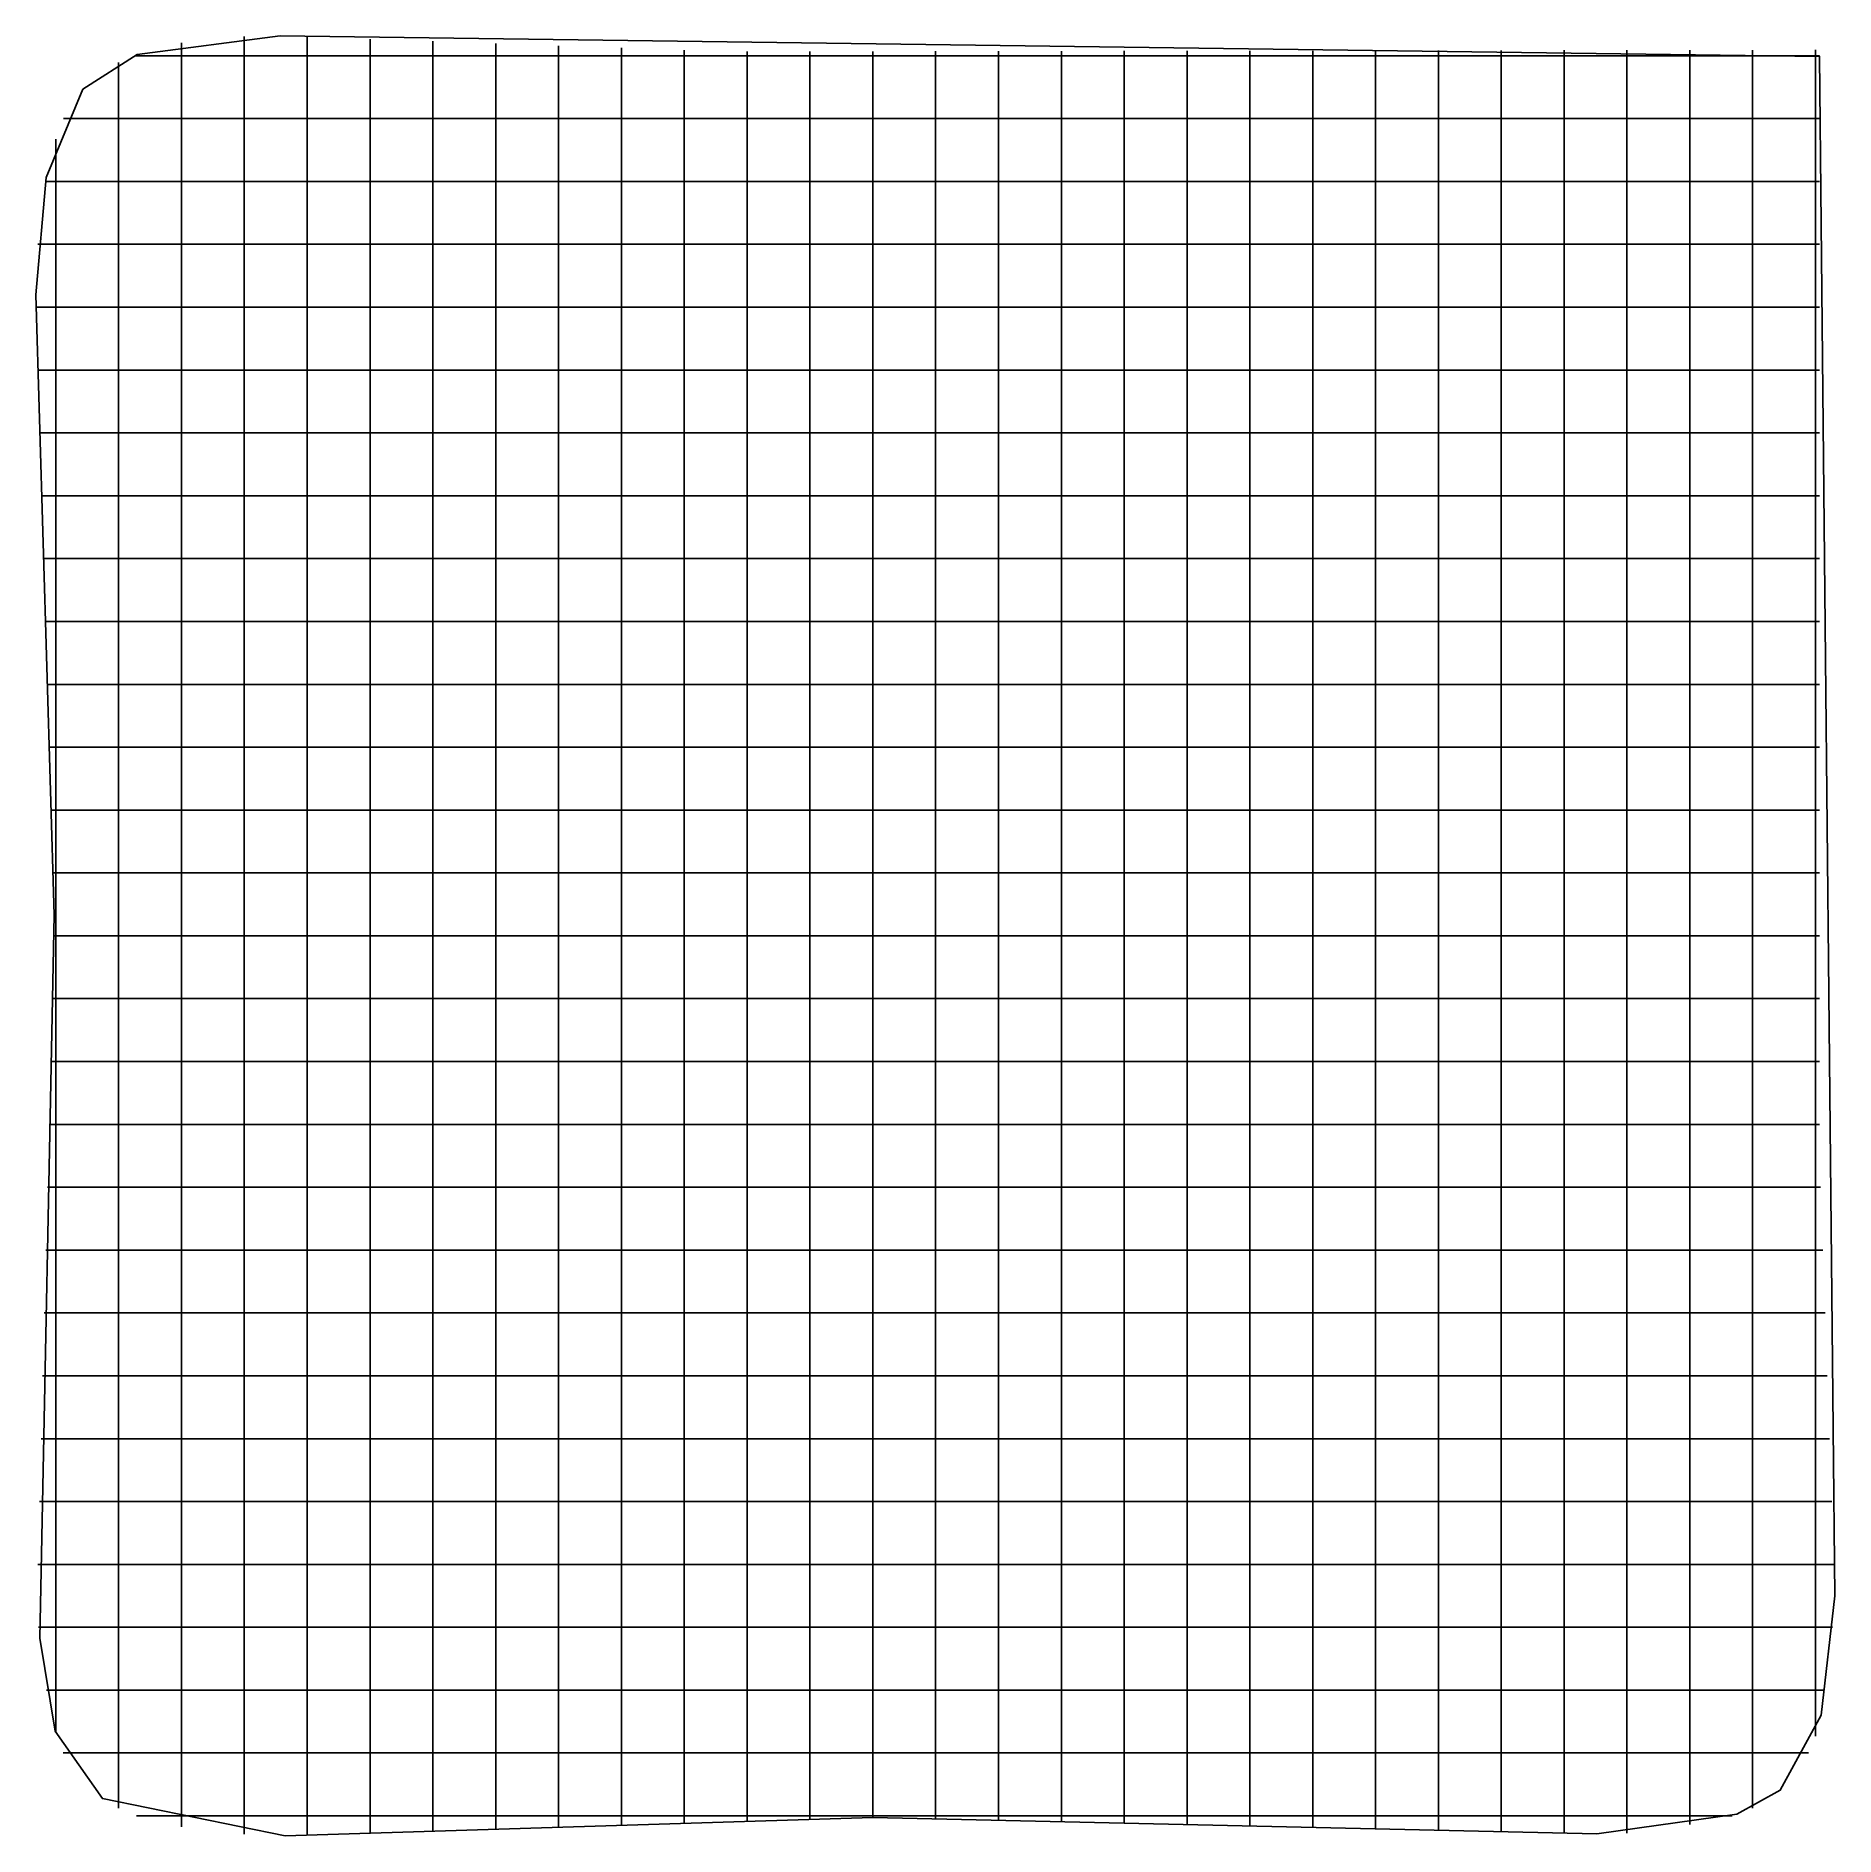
# Model space of a CAD drawing. Header units: metres. Extents: x 0.4 to 14.7, y 0.4 to 14.7.
import ezdxf

# ---------------------------------------------------------------- set-up
doc = ezdxf.new("R2010")
doc.units = ezdxf.units.M

msp = doc.modelspace()

# ---------------------------------------------------------------- linework, layer by layer
for p, q in [((1.593, 14.542), (1.593, 14.695)), ((2.093, 14.743), (2.093, 14.744)), ((2.093, 14.59), (2.093, 14.743)), ((2.593, 14.589), (2.593, 14.742)), ((3.093, 14.571), (3.093, 14.724)), ((3.593, 14.554), (3.593, 14.707)), ((4.093, 14.689), (4.093, 14.69)), ((4.093, 14.537), (4.093, 14.689)), ((4.593, 14.519), (4.593, 14.672)), ((5.093, 14.502), (5.093, 14.655)), ((5.593, 14.484), (5.593, 14.637)), ((6.093, 14.472), (6.093, 14.625)), ((6.593, 14.473), (6.593, 14.626)), ((7.093, 14.474), (7.093, 14.627)), ((7.593, 14.475), (7.593, 14.628)), ((8.093, 14.475), (8.093, 14.628)), ((8.593, 14.476), (8.593, 14.629)), ((9.093, 14.477), (9.093, 14.63)), ((9.593, 14.477), (9.593, 14.63)), ((10.093, 14.478), (10.093, 14.631)), ((10.593, 14.479), (10.593, 14.632)), ((11.093, 14.48), (11.093, 14.633)), ((11.593, 14.48), (11.593, 14.633)), ((12.093, 14.481), (12.093, 14.634)), ((12.593, 14.482), (12.593, 14.635)), ((13.093, 14.635), (13.093, 14.636)), ((13.093, 14.483), (13.093, 14.635)), ((13.593, 14.483), (13.593, 14.636)), ((14.093, 14.484), (14.093, 14.637)), ((14.593, 14.485), (14.593, 14.638)), ((1.093, 14.536), (1.093, 14.537)), ((1.093, 14.384), (1.093, 14.536)), ((1.221, 14.592), (1.374, 14.592)), ((1.221, 14.592), (1.374, 14.592)), ((1.374, 14.592), (1.622, 14.592)), ((1.593, 13.909), (1.593, 14.542)), ((1.622, 14.592), (1.769, 14.592)), ((1.769, 14.592), (2.533, 14.592)), ((2.093, 13.905), (2.093, 14.59)), ((2.533, 14.592), (3.269, 14.592)), ((2.593, 13.9), (2.593, 14.589)), ((3.093, 13.899), (3.093, 14.571)), ((3.269, 14.592), (3.422, 14.592)), ((3.422, 14.592), (3.569, 14.592)), ((3.569, 14.592), (4.333, 14.592)), ((3.593, 13.898), (3.593, 14.554)), ((4.093, 13.896), (4.093, 14.537)), ((4.333, 14.592), (5.069, 14.592)), ((4.593, 13.895), (4.593, 14.519)), ((5.069, 14.592), (5.222, 14.592)), ((5.093, 13.895), (5.093, 14.502)), ((5.222, 14.592), (5.369, 14.592)), ((5.369, 14.592), (5.801, 14.592)), ((5.593, 13.893), (5.593, 14.484)), ((5.801, 14.592), (5.954, 14.592)), ((5.954, 14.592), (6.689, 14.592)), ((6.093, 13.895), (6.093, 14.472)), ((6.593, 13.903), (6.593, 14.473)), ((6.689, 14.592), (7.454, 14.592)), ((7.093, 13.911), (7.093, 14.474)), ((7.454, 14.592), (7.601, 14.592)), ((7.593, 13.91), (7.593, 14.475)), ((7.601, 14.592), (7.754, 14.592)), ((7.754, 14.592), (8.489, 14.592)), ((8.093, 13.904), (8.093, 14.475)), ((8.489, 14.592), (9.254, 14.592)), ((8.593, 13.898), (8.593, 14.476)), ((9.093, 13.893), (9.093, 14.477)), ((9.254, 14.592), (9.401, 14.592)), ((9.401, 14.592), (9.554, 14.592)), ((9.554, 14.592), (10.289, 14.592)), ((9.593, 13.887), (9.593, 14.477)), ((10.093, 13.882), (10.093, 14.478)), ((10.289, 14.592), (11.054, 14.592)), ((10.593, 13.876), (10.593, 14.479)), ((11.054, 14.592), (11.201, 14.592)), ((11.093, 13.871), (11.093, 14.48)), ((11.201, 14.592), (11.354, 14.592)), ((11.354, 14.592), (12.089, 14.592)), ((11.593, 13.865), (11.593, 14.48)), ((12.089, 14.592), (12.854, 14.592)), ((12.093, 13.86), (12.093, 14.481)), ((12.593, 13.854), (12.593, 14.482)), ((12.854, 14.592), (13.001, 14.592)), ((13.001, 14.592), (13.154, 14.592)), ((13.093, 13.855), (13.093, 14.483)), ((13.154, 14.592), (13.889, 14.592)), ((13.593, 13.888), (13.593, 14.483)), ((13.889, 14.592), (14.479, 14.592)), ((14.093, 13.953), (14.093, 14.484)), ((14.479, 14.592), (14.626, 14.592)), ((14.593, 14.234), (14.593, 14.485)), ((1.093, 13.902), (1.093, 14.384)), ((14.593, 14.087), (14.593, 14.234)), ((0.654, 14.092), (0.807, 14.092)), ((0.654, 14.092), (0.807, 14.092)), ((0.807, 14.092), (1.333, 14.092)), ((1.333, 14.092), (2.097, 14.092)), ((2.097, 14.092), (2.244, 14.092)), ((2.244, 14.092), (2.397, 14.092)), ((2.397, 14.092), (3.133, 14.092)), ((3.133, 14.092), (3.897, 14.092)), ((3.897, 14.092), (4.044, 14.092)), ((4.044, 14.092), (4.197, 14.092)), ((4.197, 14.092), (4.933, 14.092)), ((4.933, 14.092), (5.697, 14.092)), ((5.697, 14.092), (5.844, 14.092)), ((5.844, 14.092), (5.997, 14.092)), ((5.997, 14.092), (6.733, 14.092)), ((6.733, 14.092), (7.497, 14.092)), ((7.497, 14.092), (7.644, 14.092)), ((7.644, 14.092), (7.797, 14.092)), ((7.797, 14.092), (8.533, 14.092)), ((8.533, 14.092), (9.297, 14.092)), ((9.297, 14.092), (9.444, 14.092)), ((9.444, 14.092), (9.597, 14.092)), ((9.597, 14.092), (10.333, 14.092)), ((10.333, 14.092), (11.097, 14.092)), ((11.097, 14.092), (11.244, 14.092)), ((11.244, 14.092), (11.397, 14.092)), ((11.397, 14.092), (12.133, 14.092)), ((12.133, 14.092), (12.897, 14.092)), ((12.897, 14.092), (13.044, 14.092)), ((13.044, 14.092), (13.197, 14.092)), ((13.197, 14.092), (13.933, 14.092)), ((13.933, 14.092), (14.479, 14.092)), ((14.479, 14.092), (14.626, 14.092)), ((14.593, 13.323), (14.593, 14.087)), ((0.593, 13.892), (0.593, 13.929)), ((0.593, 13.739), (0.593, 13.892)), ((1.093, 13.137), (1.093, 13.902)), ((1.593, 13.145), (1.593, 13.909)), ((2.093, 13.141), (2.093, 13.905)), ((2.593, 13.135), (2.593, 13.9)), ((3.093, 13.134), (3.093, 13.899)), ((3.593, 13.134), (3.593, 13.898)), ((4.093, 13.132), (4.093, 13.896)), ((4.593, 13.131), (4.593, 13.895)), ((5.093, 13.13), (5.093, 13.895)), ((5.593, 13.129), (5.593, 13.893)), ((6.093, 13.13), (6.093, 13.895)), ((6.593, 13.138), (6.593, 13.903)), ((7.093, 13.147), (7.093, 13.911)), ((7.593, 13.145), (7.593, 13.91)), ((8.093, 13.139), (8.093, 13.904)), ((8.593, 13.134), (8.593, 13.898)), ((9.093, 13.129), (9.093, 13.893)), ((13.593, 13.124), (13.593, 13.888)), ((14.093, 13.189), (14.093, 13.953)), ((9.593, 13.123), (9.593, 13.887)), ((10.093, 13.117), (10.093, 13.882)), ((10.593, 13.112), (10.593, 13.876)), ((11.093, 13.106), (11.093, 13.871)), ((11.593, 13.101), (11.593, 13.865)), ((12.093, 13.095), (12.093, 13.86)), ((12.593, 13.09), (12.593, 13.854)), ((13.093, 13.09), (13.093, 13.855)), ((0.593, 13.004), (0.593, 13.739)), ((0.511, 13.592), (0.664, 13.592)), ((0.511, 13.592), (0.664, 13.592)), ((0.664, 13.592), (1.26, 13.592)), ((1.26, 13.592), (2.024, 13.592)), ((2.024, 13.592), (2.171, 13.592)), ((2.171, 13.592), (2.324, 13.592)), ((2.324, 13.592), (3.06, 13.592)), ((3.06, 13.592), (3.824, 13.592)), ((3.824, 13.592), (3.971, 13.592)), ((3.971, 13.592), (4.124, 13.592)), ((4.124, 13.592), (4.86, 13.592)), ((4.86, 13.592), (5.624, 13.592)), ((5.624, 13.592), (5.771, 13.592)), ((5.771, 13.592), (5.924, 13.592)), ((5.924, 13.592), (6.66, 13.592)), ((6.66, 13.592), (7.424, 13.592)), ((7.424, 13.592), (7.571, 13.592)), ((7.571, 13.592), (7.724, 13.592)), ((7.724, 13.592), (8.46, 13.592)), ((8.46, 13.592), (9.224, 13.592)), ((9.224, 13.592), (9.371, 13.592)), ((9.371, 13.592), (9.524, 13.592)), ((9.524, 13.592), (10.26, 13.592)), ((10.26, 13.592), (11.024, 13.592)), ((11.024, 13.592), (11.171, 13.592)), ((11.171, 13.592), (11.324, 13.592)), ((11.324, 13.592), (12.06, 13.592)), ((12.06, 13.592), (12.824, 13.592)), ((12.824, 13.592), (12.971, 13.592)), ((12.971, 13.592), (13.124, 13.592)), ((13.124, 13.592), (13.86, 13.592)), ((13.86, 13.592), (14.479, 13.592)), ((14.479, 13.592), (14.626, 13.592)), ((14.593, 12.587), (14.593, 13.323)), ((14.093, 13.041), (14.093, 13.189)), ((0.451, 13.092), (0.604, 13.092)), ((0.451, 13.092), (0.604, 13.092)), ((0.604, 13.092), (1.229, 13.092)), ((1.093, 12.99), (1.093, 13.137)), ((1.229, 13.092), (1.994, 13.092)), ((1.593, 12.997), (1.593, 13.145)), ((1.994, 13.092), (2.141, 13.092)), ((2.093, 12.994), (2.093, 13.141)), ((2.141, 13.092), (2.294, 13.092)), ((2.294, 13.092), (3.029, 13.092)), ((2.593, 12.988), (2.593, 13.135)), ((3.029, 13.092), (3.794, 13.092)), ((3.093, 12.987), (3.093, 13.134)), ((3.593, 12.986), (3.593, 13.134)), ((3.794, 13.092), (3.941, 13.092)), ((3.941, 13.092), (4.094, 13.092)), ((4.093, 12.985), (4.093, 13.132)), ((4.094, 13.092), (4.829, 13.092)), ((4.593, 12.984), (4.593, 13.131)), ((4.829, 13.092), (5.594, 13.092)), ((5.093, 12.983), (5.093, 13.13)), ((5.593, 12.982), (5.593, 13.129)), ((5.594, 13.092), (5.741, 13.092)), ((5.741, 13.092), (5.894, 13.092)), ((5.894, 13.092), (6.629, 13.092)), ((6.093, 12.983), (6.093, 13.13)), ((6.593, 12.992), (6.593, 13.138)), ((6.629, 13.092), (7.394, 13.092)), ((7.093, 13), (7.093, 13.147)), ((7.394, 13.092), (7.541, 13.092)), ((7.541, 13.092), (7.694, 13.092)), ((7.593, 12.998), (7.593, 13.145)), ((7.694, 13.092), (8.429, 13.092)), ((8.093, 12.992), (8.093, 13.139)), ((8.429, 13.092), (9.194, 13.092)), ((8.593, 12.987), (8.593, 13.134)), ((9.093, 12.982), (9.093, 13.129)), ((9.194, 13.092), (9.341, 13.092)), ((9.341, 13.092), (9.494, 13.092)), ((9.494, 13.092), (10.229, 13.092)), ((9.593, 12.976), (9.593, 13.123)), ((10.093, 12.97), (10.093, 13.117)), ((10.229, 13.092), (10.994, 13.092)), ((10.593, 12.965), (10.593, 13.112)), ((10.994, 13.092), (11.141, 13.092)), ((11.093, 12.959), (11.093, 13.106)), ((11.141, 13.092), (11.294, 13.092)), ((11.294, 13.092), (12.029, 13.092)), ((11.593, 12.954), (11.593, 13.101)), ((12.029, 13.092), (12.794, 13.092)), ((12.093, 12.948), (12.093, 13.095)), ((12.593, 12.943), (12.593, 13.09)), ((12.794, 13.092), (12.941, 13.092)), ((12.941, 13.092), (13.094, 13.092)), ((13.093, 12.943), (13.093, 13.09)), ((13.094, 13.092), (13.829, 13.092)), ((13.593, 12.977), (13.593, 13.124)), ((13.829, 13.092), (14.479, 13.092)), ((14.093, 12.889), (14.093, 13.041)), ((14.479, 13.092), (14.626, 13.092)), ((0.593, 12.239), (0.593, 13.004)), ((1.093, 12.837), (1.093, 12.99)), ((1.593, 12.845), (1.593, 12.997)), ((2.093, 12.841), (2.093, 12.994)), ((2.593, 12.836), (2.593, 12.988)), ((3.093, 12.834), (3.093, 12.987)), ((3.593, 12.834), (3.593, 12.986)), ((4.093, 12.832), (4.093, 12.985)), ((4.593, 12.831), (4.593, 12.984)), ((5.093, 12.83), (5.093, 12.983)), ((5.593, 12.829), (5.593, 12.982)), ((6.093, 12.83), (6.093, 12.983)), ((6.593, 12.839), (6.593, 12.992)), ((7.093, 12.847), (7.093, 13)), ((7.593, 12.845), (7.593, 12.998)), ((8.093, 12.839), (8.093, 12.992)), ((8.593, 12.834), (8.593, 12.987)), ((9.093, 12.829), (9.093, 12.982)), ((9.593, 12.823), (9.593, 12.976)), ((10.093, 12.817), (10.093, 12.97)), ((10.593, 12.812), (10.593, 12.965)), ((11.093, 12.807), (11.093, 12.959)), ((11.593, 12.801), (11.593, 12.954)), ((12.093, 12.795), (12.093, 12.948)), ((12.593, 12.79), (12.593, 12.943)), ((13.093, 12.79), (13.093, 12.943)), ((13.593, 12.824), (13.593, 12.977)), ((14.093, 12.153), (14.093, 12.889)), ((1.093, 12.102), (1.093, 12.837)), ((1.593, 12.109), (1.593, 12.845)), ((2.093, 12.105), (2.093, 12.841)), ((2.593, 12.1), (2.593, 12.836)), ((3.093, 12.099), (3.093, 12.834)), ((3.593, 12.098), (3.593, 12.834)), ((4.093, 12.096), (4.093, 12.832)), ((4.593, 12.095), (4.593, 12.831)), ((5.093, 12.095), (5.093, 12.83)), ((5.593, 12.093), (5.593, 12.829)), ((6.093, 12.095), (6.093, 12.83)), ((6.593, 12.103), (6.593, 12.839)), ((7.093, 12.111), (7.093, 12.847)), ((7.593, 12.11), (7.593, 12.845)), ((8.093, 12.104), (8.093, 12.839)), ((8.593, 12.098), (8.593, 12.834)), ((9.093, 12.093), (9.093, 12.829)), ((9.593, 12.087), (9.593, 12.823)), ((10.093, 12.082), (10.093, 12.817)), ((10.593, 12.076), (10.593, 12.812)), ((11.093, 12.071), (11.093, 12.807)), ((11.593, 12.065), (11.593, 12.801)), ((12.093, 12.06), (12.093, 12.795)), ((12.593, 12.054), (12.593, 12.79)), ((13.093, 12.055), (13.093, 12.79)), ((13.593, 12.088), (13.593, 12.824)), ((0.438, 12.592), (0.591, 12.592)), ((0.438, 12.592), (0.591, 12.592)), ((0.591, 12.592), (1.222, 12.592)), ((1.222, 12.592), (1.987, 12.592)), ((1.987, 12.592), (2.134, 12.592)), ((2.134, 12.592), (2.287, 12.592)), ((2.287, 12.592), (3.022, 12.592)), ((3.022, 12.592), (3.787, 12.592)), ((3.787, 12.592), (3.934, 12.592)), ((3.934, 12.592), (4.087, 12.592)), ((4.087, 12.592), (4.822, 12.592)), ((4.822, 12.592), (5.587, 12.592)), ((5.587, 12.592), (5.734, 12.592)), ((5.734, 12.592), (5.887, 12.592)), ((5.887, 12.592), (6.622, 12.592)), ((6.622, 12.592), (7.387, 12.592)), ((7.387, 12.592), (7.534, 12.592)), ((7.534, 12.592), (7.687, 12.592)), ((7.687, 12.592), (8.422, 12.592)), ((8.422, 12.592), (9.187, 12.592)), ((9.187, 12.592), (9.334, 12.592)), ((9.334, 12.592), (9.487, 12.592)), ((9.487, 12.592), (10.222, 12.592)), ((10.222, 12.592), (10.987, 12.592)), ((10.987, 12.592), (11.134, 12.592)), ((11.134, 12.592), (11.287, 12.592)), ((11.287, 12.592), (12.022, 12.592)), ((12.022, 12.592), (12.787, 12.592)), ((12.787, 12.592), (12.934, 12.592)), ((12.934, 12.592), (13.087, 12.592)), ((13.087, 12.592), (13.822, 12.592)), ((13.822, 12.592), (14.479, 12.592)), ((14.479, 12.592), (14.626, 12.592)), ((14.593, 12.434), (14.593, 12.587)), ((14.593, 12.287), (14.593, 12.434)), ((0.593, 12.092), (0.593, 12.239)), ((14.593, 11.523), (14.593, 12.287)), ((0.453, 12.092), (0.606, 12.092)), ((0.453, 12.092), (0.606, 12.092)), ((0.593, 11.939), (0.593, 12.092)), ((0.606, 12.092), (1.23, 12.092)), ((1.093, 11.337), (1.093, 12.102)), ((1.23, 12.092), (1.995, 12.092)), ((1.593, 11.345), (1.593, 12.109)), ((1.995, 12.092), (2.142, 12.092)), ((2.093, 11.341), (2.093, 12.105)), ((2.142, 12.092), (2.295, 12.092)), ((2.295, 12.092), (3.03, 12.092)), ((2.593, 11.335), (2.593, 12.1)), ((3.03, 12.092), (3.795, 12.092)), ((3.093, 11.334), (3.093, 12.099)), ((3.593, 11.334), (3.593, 12.098)), ((3.795, 12.092), (3.942, 12.092)), ((3.942, 12.092), (4.095, 12.092)), ((4.093, 11.332), (4.093, 12.096)), ((4.095, 12.092), (4.83, 12.092)), ((4.593, 11.331), (4.593, 12.095)), ((4.83, 12.092), (5.595, 12.092)), ((5.093, 11.33), (5.093, 12.095)), ((5.593, 11.329), (5.593, 12.093)), ((5.595, 12.092), (5.742, 12.092)), ((5.742, 12.092), (5.895, 12.092)), ((5.895, 12.092), (6.63, 12.092)), ((6.093, 11.33), (6.093, 12.095)), ((6.593, 11.338), (6.593, 12.103)), ((6.63, 12.092), (7.395, 12.092)), ((7.093, 11.347), (7.093, 12.111)), ((7.395, 12.092), (7.542, 12.092)), ((7.542, 12.092), (7.695, 12.092)), ((7.593, 11.345), (7.593, 12.11)), ((7.695, 12.092), (8.43, 12.092)), ((8.093, 11.339), (8.093, 12.104)), ((8.43, 12.092), (9.195, 12.092)), ((8.593, 11.334), (8.593, 12.098)), ((9.093, 11.329), (9.093, 12.093)), ((9.195, 12.092), (9.342, 12.092)), ((9.342, 12.092), (9.495, 12.092)), ((9.495, 12.092), (10.23, 12.092)), ((9.593, 11.323), (9.593, 12.087)), ((10.093, 11.317), (10.093, 12.082)), ((10.23, 12.092), (10.995, 12.092)), ((10.593, 11.312), (10.593, 12.076)), ((10.995, 12.092), (11.142, 12.092)), ((11.093, 11.306), (11.093, 12.071)), ((11.142, 12.092), (11.295, 12.092)), ((11.295, 12.092), (12.03, 12.092)), ((11.593, 11.301), (11.593, 12.065)), ((12.03, 12.092), (12.795, 12.092)), ((12.093, 11.295), (12.093, 12.06)), ((12.593, 11.29), (12.593, 12.054)), ((12.795, 12.092), (12.942, 12.092)), ((12.942, 12.092), (13.095, 12.092)), ((13.093, 11.29), (13.093, 12.055)), ((13.095, 12.092), (13.83, 12.092)), ((13.593, 11.324), (13.593, 12.088)), ((13.83, 12.092), (14.479, 12.092)), ((14.093, 11.389), (14.093, 12.153)), ((14.479, 12.092), (14.626, 12.092)), ((0.593, 11.204), (0.593, 11.939)), ((0.468, 11.592), (0.621, 11.592)), ((0.468, 11.592), (0.621, 11.592)), ((0.621, 11.592), (1.238, 11.592)), ((1.238, 11.592), (2.002, 11.592)), ((2.002, 11.592), (2.149, 11.592)), ((2.149, 11.592), (2.302, 11.592)), ((2.302, 11.592), (3.038, 11.592)), ((3.038, 11.592), (3.802, 11.592)), ((3.802, 11.592), (3.949, 11.592)), ((3.949, 11.592), (4.102, 11.592)), ((4.102, 11.592), (4.838, 11.592)), ((4.838, 11.592), (5.602, 11.592)), ((5.602, 11.592), (5.749, 11.592)), ((5.749, 11.592), (5.902, 11.592)), ((5.902, 11.592), (6.638, 11.592)), ((6.638, 11.592), (7.402, 11.592)), ((7.402, 11.592), (7.549, 11.592)), ((7.549, 11.592), (7.702, 11.592)), ((7.702, 11.592), (8.438, 11.592)), ((8.438, 11.592), (9.202, 11.592)), ((9.202, 11.592), (9.349, 11.592)), ((9.349, 11.592), (9.502, 11.592)), ((9.502, 11.592), (10.238, 11.592)), ((10.238, 11.592), (11.002, 11.592)), ((11.002, 11.592), (11.149, 11.592)), ((11.149, 11.592), (11.302, 11.592)), ((11.302, 11.592), (12.038, 11.592)), ((12.038, 11.592), (12.802, 11.592)), ((12.802, 11.592), (12.949, 11.592)), ((12.949, 11.592), (13.102, 11.592)), ((13.102, 11.592), (13.838, 11.592)), ((13.838, 11.592), (14.479, 11.592)), ((14.479, 11.592), (14.626, 11.592)), ((14.593, 10.787), (14.593, 11.523)), ((1.093, 11.19), (1.093, 11.337)), ((1.593, 11.197), (1.593, 11.345)), ((2.093, 11.194), (2.093, 11.341)), ((2.593, 11.188), (2.593, 11.335)), ((3.093, 11.187), (3.093, 11.334)), ((3.593, 11.186), (3.593, 11.334)), ((4.093, 11.185), (4.093, 11.332)), ((4.593, 11.184), (4.593, 11.331)), ((5.093, 11.183), (5.093, 11.33)), ((5.593, 11.182), (5.593, 11.329)), ((6.093, 11.183), (6.093, 11.33)), ((6.593, 11.192), (6.593, 11.338)), ((7.093, 11.2), (7.093, 11.347)), ((7.593, 11.198), (7.593, 11.345)), ((8.093, 11.192), (8.093, 11.339)), ((8.593, 11.187), (8.593, 11.334)), ((9.093, 11.182), (9.093, 11.329)), ((9.593, 11.176), (9.593, 11.323)), ((10.093, 11.17), (10.093, 11.317)), ((10.593, 11.165), (10.593, 11.312)), ((13.593, 11.177), (13.593, 11.324)), ((14.093, 11.241), (14.093, 11.389)), ((0.593, 10.439), (0.593, 11.204)), ((1.093, 11.037), (1.093, 11.19)), ((1.593, 11.045), (1.593, 11.197)), ((2.093, 11.041), (2.093, 11.194)), ((2.593, 11.036), (2.593, 11.188)), ((3.093, 11.034), (3.093, 11.187)), ((3.593, 11.034), (3.593, 11.186)), ((4.093, 11.032), (4.093, 11.185)), ((4.593, 11.031), (4.593, 11.184)), ((5.093, 11.03), (5.093, 11.183)), ((5.593, 11.029), (5.593, 11.182)), ((6.093, 11.03), (6.093, 11.183)), ((6.593, 11.039), (6.593, 11.192)), ((7.093, 11.047), (7.093, 11.2)), ((7.593, 11.045), (7.593, 11.198)), ((8.093, 11.039), (8.093, 11.192)), ((8.593, 11.034), (8.593, 11.187)), ((9.093, 11.029), (9.093, 11.182)), ((9.593, 11.023), (9.593, 11.176)), ((10.093, 11.017), (10.093, 11.17)), ((11.093, 11.159), (11.093, 11.306)), ((11.593, 11.154), (11.593, 11.301)), ((12.093, 11.148), (12.093, 11.295)), ((12.593, 11.143), (12.593, 11.29)), ((13.093, 11.143), (13.093, 11.29)), ((13.593, 11.024), (13.593, 11.177)), ((14.093, 11.089), (14.093, 11.241)), ((0.484, 11.092), (0.637, 11.092)), ((0.484, 11.092), (0.637, 11.092)), ((0.637, 11.092), (1.246, 11.092)), ((1.093, 10.302), (1.093, 11.037)), ((1.246, 11.092), (2.01, 11.092)), ((1.593, 10.309), (1.593, 11.045)), ((2.01, 11.092), (2.157, 11.092)), ((2.093, 10.305), (2.093, 11.041)), ((2.157, 11.092), (2.31, 11.092)), ((2.31, 11.092), (3.046, 11.092)), ((2.593, 10.3), (2.593, 11.036)), ((3.046, 11.092), (3.81, 11.092)), ((3.093, 10.299), (3.093, 11.034)), ((3.593, 10.298), (3.593, 11.034)), ((3.81, 11.092), (3.957, 11.092)), ((3.957, 11.092), (4.11, 11.092)), ((4.093, 10.296), (4.093, 11.032)), ((4.11, 11.092), (4.846, 11.092)), ((4.593, 10.295), (4.593, 11.031)), ((4.846, 11.092), (5.61, 11.092)), ((5.093, 10.295), (5.093, 11.03)), ((5.593, 10.293), (5.593, 11.029)), ((5.61, 11.092), (5.757, 11.092)), ((5.757, 11.092), (5.91, 11.092)), ((5.91, 11.092), (6.646, 11.092)), ((6.093, 10.295), (6.093, 11.03)), ((6.593, 10.303), (6.593, 11.039)), ((6.646, 11.092), (7.41, 11.092)), ((7.093, 10.311), (7.093, 11.047)), ((7.41, 11.092), (7.557, 11.092)), ((7.557, 11.092), (7.71, 11.092)), ((7.593, 10.31), (7.593, 11.045)), ((7.71, 11.092), (8.446, 11.092)), ((8.093, 10.304), (8.093, 11.039)), ((8.446, 11.092), (9.21, 11.092)), ((8.593, 10.298), (8.593, 11.034)), ((9.093, 10.293), (9.093, 11.029)), ((9.21, 11.092), (9.357, 11.092)), ((9.357, 11.092), (9.51, 11.092)), ((9.51, 11.092), (10.246, 11.092)), ((10.246, 11.092), (11.01, 11.092)), ((10.593, 11.012), (10.593, 11.165)), ((11.01, 11.092), (11.157, 11.092)), ((11.093, 11.007), (11.093, 11.159)), ((11.157, 11.092), (11.31, 11.092)), ((11.31, 11.092), (12.046, 11.092)), ((11.593, 11.001), (11.593, 11.154)), ((12.046, 11.092), (12.81, 11.092)), ((12.093, 10.995), (12.093, 11.148)), ((12.593, 10.99), (12.593, 11.143)), ((12.81, 11.092), (12.957, 11.092)), ((12.957, 11.092), (13.11, 11.092)), ((13.093, 10.99), (13.093, 11.143)), ((13.11, 11.092), (13.846, 11.092)), ((13.846, 11.092), (14.479, 11.092)), ((14.093, 10.353), (14.093, 11.089)), ((14.479, 11.092), (14.626, 11.092)), ((9.593, 10.287), (9.593, 11.023)), ((10.093, 10.282), (10.093, 11.017)), ((10.593, 10.276), (10.593, 11.012)), ((11.093, 10.271), (11.093, 11.007)), ((11.593, 10.265), (11.593, 11.001)), ((12.093, 10.26), (12.093, 10.995)), ((12.593, 10.254), (12.593, 10.99)), ((13.093, 10.255), (13.093, 10.99)), ((13.593, 10.288), (13.593, 11.024)), ((14.593, 10.634), (14.593, 10.787)), ((14.593, 10.487), (14.593, 10.634)), ((0.499, 10.592), (0.652, 10.592)), ((0.499, 10.592), (0.652, 10.592)), ((0.652, 10.592), (1.254, 10.592)), ((1.254, 10.592), (2.018, 10.592)), ((2.018, 10.592), (2.165, 10.592)), ((2.165, 10.592), (2.318, 10.592)), ((2.318, 10.592), (3.054, 10.592)), ((3.054, 10.592), (3.818, 10.592)), ((3.818, 10.592), (3.965, 10.592)), ((3.965, 10.592), (4.118, 10.592)), ((4.118, 10.592), (4.854, 10.592)), ((4.854, 10.592), (5.618, 10.592)), ((5.618, 10.592), (5.765, 10.592)), ((5.765, 10.592), (5.918, 10.592)), ((5.918, 10.592), (6.654, 10.592)), ((6.654, 10.592), (7.418, 10.592)), ((7.418, 10.592), (7.565, 10.592)), ((7.565, 10.592), (7.718, 10.592)), ((7.718, 10.592), (8.454, 10.592)), ((8.454, 10.592), (9.218, 10.592)), ((9.218, 10.592), (9.365, 10.592)), ((9.365, 10.592), (9.518, 10.592)), ((9.518, 10.592), (10.254, 10.592)), ((10.254, 10.592), (11.018, 10.592)), ((11.018, 10.592), (11.165, 10.592)), ((11.165, 10.592), (11.318, 10.592)), ((11.318, 10.592), (12.054, 10.592)), ((12.054, 10.592), (12.818, 10.592)), ((12.818, 10.592), (12.965, 10.592)), ((12.965, 10.592), (13.118, 10.592)), ((13.118, 10.592), (13.854, 10.592)), ((13.854, 10.592), (14.479, 10.592)), ((14.479, 10.592), (14.626, 10.592)), ((14.593, 9.723), (14.593, 10.487)), ((0.593, 10.292), (0.593, 10.439)), ((1.593, 9.545), (1.593, 10.309)), ((7.093, 9.547), (7.093, 10.311)), ((7.593, 9.545), (7.593, 10.31)), ((14.093, 9.589), (14.093, 10.353)), ((0.593, 10.139), (0.593, 10.292)), ((1.093, 9.537), (1.093, 10.302)), ((2.093, 9.541), (2.093, 10.305)), ((2.593, 9.535), (2.593, 10.3)), ((3.093, 9.534), (3.093, 10.299)), ((3.593, 9.534), (3.593, 10.298)), ((4.093, 9.532), (4.093, 10.296)), ((4.593, 9.531), (4.593, 10.295)), ((5.093, 9.53), (5.093, 10.295)), ((5.593, 9.529), (5.593, 10.293)), ((6.093, 9.53), (6.093, 10.295)), ((6.593, 9.538), (6.593, 10.303)), ((8.093, 9.539), (8.093, 10.304)), ((8.593, 9.534), (8.593, 10.298)), ((9.093, 9.529), (9.093, 10.293)), ((9.593, 9.523), (9.593, 10.287)), ((10.093, 9.517), (10.093, 10.282)), ((10.593, 9.512), (10.593, 10.276)), ((11.093, 9.506), (11.093, 10.271)), ((11.593, 9.501), (11.593, 10.265)), ((12.093, 9.495), (12.093, 10.26)), ((12.593, 9.49), (12.593, 10.254)), ((13.093, 9.49), (13.093, 10.255)), ((13.593, 9.524), (13.593, 10.288)), ((0.514, 10.092), (0.667, 10.092)), ((0.514, 10.092), (0.667, 10.092)), ((0.593, 9.404), (0.593, 10.139)), ((0.667, 10.092), (1.261, 10.092)), ((1.261, 10.092), (2.026, 10.092)), ((2.026, 10.092), (2.173, 10.092)), ((2.173, 10.092), (2.326, 10.092)), ((2.326, 10.092), (3.061, 10.092)), ((3.061, 10.092), (3.826, 10.092)), ((3.826, 10.092), (3.973, 10.092)), ((3.973, 10.092), (4.126, 10.092)), ((4.126, 10.092), (4.861, 10.092)), ((4.861, 10.092), (5.626, 10.092)), ((5.626, 10.092), (5.773, 10.092)), ((5.773, 10.092), (5.926, 10.092)), ((5.926, 10.092), (6.661, 10.092)), ((6.661, 10.092), (7.426, 10.092)), ((7.426, 10.092), (7.573, 10.092)), ((7.573, 10.092), (7.726, 10.092)), ((7.726, 10.092), (8.461, 10.092)), ((8.461, 10.092), (9.226, 10.092)), ((9.226, 10.092), (9.373, 10.092)), ((9.373, 10.092), (9.526, 10.092)), ((9.526, 10.092), (10.261, 10.092)), ((10.261, 10.092), (11.026, 10.092)), ((11.026, 10.092), (11.173, 10.092)), ((11.173, 10.092), (11.326, 10.092)), ((11.326, 10.092), (12.061, 10.092)), ((12.061, 10.092), (12.826, 10.092)), ((12.826, 10.092), (12.973, 10.092)), ((12.973, 10.092), (13.126, 10.092)), ((13.126, 10.092), (13.861, 10.092)), ((13.861, 10.092), (14.479, 10.092)), ((14.479, 10.092), (14.626, 10.092)), ((14.593, 8.987), (14.593, 9.723)), ((0.529, 9.592), (0.682, 9.592)), ((0.529, 9.592), (0.682, 9.592)), ((0.682, 9.592), (1.269, 9.592)), ((1.093, 9.39), (1.093, 9.537)), ((1.269, 9.592), (2.034, 9.592)), ((1.593, 9.397), (1.593, 9.545)), ((2.034, 9.592), (2.181, 9.592)), ((2.093, 9.394), (2.093, 9.541)), ((2.181, 9.592), (2.333, 9.592)), ((2.333, 9.592), (3.069, 9.592)), ((2.593, 9.388), (2.593, 9.535)), ((3.069, 9.592), (3.834, 9.592)), ((3.093, 9.387), (3.093, 9.534)), ((3.593, 9.386), (3.593, 9.534)), ((3.834, 9.592), (3.981, 9.592)), ((3.981, 9.592), (4.133, 9.592)), ((4.093, 9.385), (4.093, 9.532)), ((4.133, 9.592), (4.869, 9.592)), ((4.593, 9.384), (4.593, 9.531)), ((4.869, 9.592), (5.634, 9.592)), ((5.093, 9.383), (5.093, 9.53)), ((5.593, 9.382), (5.593, 9.529)), ((5.634, 9.592), (5.781, 9.592)), ((5.781, 9.592), (5.933, 9.592)), ((5.933, 9.592), (6.669, 9.592)), ((6.093, 9.383), (6.093, 9.53)), ((6.593, 9.392), (6.593, 9.538)), ((6.669, 9.592), (7.434, 9.592)), ((7.093, 9.4), (7.093, 9.547)), ((7.434, 9.592), (7.581, 9.592)), ((7.581, 9.592), (7.733, 9.592)), ((7.593, 9.398), (7.593, 9.545)), ((7.733, 9.592), (8.469, 9.592)), ((8.093, 9.392), (8.093, 9.539)), ((8.469, 9.592), (9.234, 9.592)), ((8.593, 9.387), (8.593, 9.534)), ((9.093, 9.382), (9.093, 9.529)), ((9.234, 9.592), (9.381, 9.592)), ((9.381, 9.592), (9.533, 9.592)), ((9.533, 9.592), (10.269, 9.592)), ((9.593, 9.376), (9.593, 9.523)), ((10.093, 9.37), (10.093, 9.517)), ((10.269, 9.592), (11.034, 9.592)), ((10.593, 9.365), (10.593, 9.512)), ((11.034, 9.592), (11.181, 9.592)), ((11.093, 9.359), (11.093, 9.506)), ((11.181, 9.592), (11.333, 9.592)), ((11.333, 9.592), (12.069, 9.592)), ((11.593, 9.354), (11.593, 9.501)), ((12.069, 9.592), (12.834, 9.592)), ((12.093, 9.348), (12.093, 9.495)), ((12.593, 9.343), (12.593, 9.49)), ((12.834, 9.592), (12.981, 9.592)), ((12.981, 9.592), (13.133, 9.592)), ((13.093, 9.343), (13.093, 9.49)), ((13.133, 9.592), (13.869, 9.592)), ((13.593, 9.377), (13.593, 9.524)), ((13.869, 9.592), (14.479, 9.592)), ((14.093, 9.441), (14.093, 9.589)), ((14.479, 9.592), (14.626, 9.592)), ((0.593, 8.639), (0.593, 9.404)), ((1.093, 9.237), (1.093, 9.39)), ((1.593, 9.245), (1.593, 9.397)), ((2.093, 9.241), (2.093, 9.394)), ((2.593, 9.236), (2.593, 9.388)), ((3.093, 9.234), (3.093, 9.387)), ((3.593, 9.234), (3.593, 9.386)), ((4.093, 9.232), (4.093, 9.385)), ((4.593, 9.231), (4.593, 9.384)), ((5.093, 9.23), (5.093, 9.383)), ((5.593, 9.229), (5.593, 9.382)), ((6.093, 9.23), (6.093, 9.383)), ((6.593, 9.239), (6.593, 9.392)), ((7.093, 9.247), (7.093, 9.4)), ((7.593, 9.245), (7.593, 9.398)), ((8.093, 9.239), (8.093, 9.392)), ((8.593, 9.234), (8.593, 9.387)), ((9.093, 9.229), (9.093, 9.382)), ((9.593, 9.223), (9.593, 9.376)), ((10.093, 9.217), (10.093, 9.37)), ((10.593, 9.212), (10.593, 9.365)), ((11.093, 9.207), (11.093, 9.359)), ((11.593, 9.201), (11.593, 9.354)), ((12.093, 9.195), (12.093, 9.348)), ((12.593, 9.19), (12.593, 9.343)), ((13.093, 9.19), (13.093, 9.343)), ((13.593, 9.224), (13.593, 9.377)), ((14.093, 9.289), (14.093, 9.441)), ((1.093, 8.502), (1.093, 9.237)), ((1.593, 8.509), (1.593, 9.245)), ((2.093, 8.505), (2.093, 9.241)), ((2.593, 8.5), (2.593, 9.236)), ((3.093, 8.499), (3.093, 9.234)), ((3.593, 8.498), (3.593, 9.234)), ((4.093, 8.496), (4.093, 9.232)), ((4.593, 8.495), (4.593, 9.231)), ((5.093, 8.495), (5.093, 9.23)), ((5.593, 8.493), (5.593, 9.229)), ((6.093, 8.495), (6.093, 9.23)), ((6.593, 8.503), (6.593, 9.239)), ((7.093, 8.511), (7.093, 9.247)), ((7.593, 8.51), (7.593, 9.245)), ((8.093, 8.504), (8.093, 9.239)), ((8.593, 8.498), (8.593, 9.234)), ((9.093, 8.493), (9.093, 9.229)), ((9.593, 8.487), (9.593, 9.223)), ((10.093, 8.482), (10.093, 9.217)), ((10.593, 8.476), (10.593, 9.212)), ((11.093, 8.471), (11.093, 9.207)), ((11.593, 8.465), (11.593, 9.201)), ((12.093, 8.46), (12.093, 9.195)), ((12.593, 8.454), (12.593, 9.19)), ((13.093, 8.455), (13.093, 9.19)), ((13.593, 8.488), (13.593, 9.224)), ((14.093, 8.553), (14.093, 9.289)), ((0.545, 9.092), (0.698, 9.092)), ((0.545, 9.092), (0.698, 9.092)), ((0.698, 9.092), (1.277, 9.092)), ((1.277, 9.092), (2.041, 9.092)), ((2.041, 9.092), (2.189, 9.092)), ((2.189, 9.092), (2.341, 9.092)), ((2.341, 9.092), (3.077, 9.092)), ((3.077, 9.092), (3.841, 9.092)), ((3.841, 9.092), (3.989, 9.092)), ((3.989, 9.092), (4.141, 9.092)), ((4.141, 9.092), (4.877, 9.092)), ((4.877, 9.092), (5.641, 9.092)), ((5.641, 9.092), (5.789, 9.092)), ((5.789, 9.092), (5.941, 9.092)), ((5.941, 9.092), (6.677, 9.092)), ((6.677, 9.092), (7.441, 9.092)), ((7.441, 9.092), (7.589, 9.092)), ((7.589, 9.092), (7.741, 9.092)), ((7.741, 9.092), (8.477, 9.092)), ((8.477, 9.092), (9.241, 9.092)), ((9.241, 9.092), (9.389, 9.092)), ((9.389, 9.092), (9.541, 9.092)), ((9.541, 9.092), (10.277, 9.092)), ((10.277, 9.092), (11.041, 9.092)), ((11.041, 9.092), (11.189, 9.092)), ((11.189, 9.092), (11.341, 9.092)), ((11.341, 9.092), (12.077, 9.092)), ((12.077, 9.092), (12.841, 9.092)), ((12.841, 9.092), (12.989, 9.092)), ((12.989, 9.092), (13.141, 9.092)), ((13.141, 9.092), (13.877, 9.092)), ((13.877, 9.092), (14.479, 9.092)), ((14.479, 9.092), (14.626, 9.092)), ((14.593, 8.834), (14.593, 8.987)), ((14.593, 8.687), (14.593, 8.834)), ((0.56, 8.592), (0.713, 8.592)), ((0.56, 8.592), (0.713, 8.592)), ((0.593, 8.492), (0.593, 8.639)), ((0.713, 8.592), (1.285, 8.592)), ((1.285, 8.592), (2.049, 8.592)), ((2.049, 8.592), (2.196, 8.592)), ((2.196, 8.592), (2.349, 8.592)), ((2.349, 8.592), (3.085, 8.592)), ((3.085, 8.592), (3.849, 8.592)), ((3.849, 8.592), (3.996, 8.592)), ((3.996, 8.592), (4.149, 8.592)), ((4.149, 8.592), (4.885, 8.592)), ((4.885, 8.592), (5.649, 8.592)), ((5.649, 8.592), (5.796, 8.592)), ((5.796, 8.592), (5.949, 8.592)), ((5.949, 8.592), (6.685, 8.592)), ((6.685, 8.592), (7.449, 8.592)), ((7.449, 8.592), (7.596, 8.592)), ((7.596, 8.592), (7.749, 8.592)), ((7.749, 8.592), (8.485, 8.592)), ((8.485, 8.592), (9.249, 8.592)), ((9.249, 8.592), (9.396, 8.592)), ((9.396, 8.592), (9.549, 8.592)), ((9.549, 8.592), (10.285, 8.592)), ((10.285, 8.592), (11.049, 8.592)), ((11.049, 8.592), (11.196, 8.592)), ((11.196, 8.592), (11.349, 8.592)), ((11.349, 8.592), (12.085, 8.592)), ((12.085, 8.592), (12.849, 8.592)), ((12.849, 8.592), (12.996, 8.592)), ((12.996, 8.592), (13.149, 8.592)), ((13.149, 8.592), (13.885, 8.592)), ((13.885, 8.592), (14.479, 8.592)), ((14.479, 8.592), (14.626, 8.592)), ((14.593, 7.923), (14.593, 8.687)), ((0.593, 8.339), (0.593, 8.492)), ((1.093, 7.737), (1.093, 8.502)), ((1.593, 7.745), (1.593, 8.509)), ((2.093, 7.741), (2.093, 8.505)), ((2.593, 7.735), (2.593, 8.5)), ((3.093, 7.734), (3.093, 8.499)), ((3.593, 7.734), (3.593, 8.498)), ((4.093, 7.732), (4.093, 8.496)), ((4.593, 7.731), (4.593, 8.495)), ((5.093, 7.73), (5.093, 8.495)), ((5.593, 7.729), (5.593, 8.493)), ((6.093, 7.73), (6.093, 8.495)), ((6.593, 7.738), (6.593, 8.503)), ((7.093, 7.747), (7.093, 8.511)), ((7.593, 7.745), (7.593, 8.51)), ((8.093, 7.739), (8.093, 8.504)), ((8.593, 7.734), (8.593, 8.498)), ((9.093, 7.729), (9.093, 8.493)), ((9.593, 7.723), (9.593, 8.487)), ((10.093, 7.717), (10.093, 8.482)), ((10.593, 7.712), (10.593, 8.476)), ((11.093, 7.706), (11.093, 8.471)), ((11.593, 7.701), (11.593, 8.465)), ((12.093, 7.695), (12.093, 8.46)), ((12.593, 7.69), (12.593, 8.454)), ((13.093, 7.69), (13.093, 8.455)), ((13.593, 7.724), (13.593, 8.488)), ((14.093, 7.789), (14.093, 8.553)), ((0.593, 7.604), (0.593, 8.339)), ((0.575, 8.092), (0.728, 8.092)), ((0.575, 8.092), (0.728, 8.092)), ((0.728, 8.092), (1.292, 8.092)), ((1.292, 8.092), (2.057, 8.092)), ((2.057, 8.092), (2.204, 8.092)), ((2.204, 8.092), (2.357, 8.092)), ((2.357, 8.092), (3.092, 8.092)), ((3.092, 8.092), (3.857, 8.092)), ((3.857, 8.092), (4.004, 8.092)), ((4.004, 8.092), (4.157, 8.092)), ((4.157, 8.092), (4.892, 8.092)), ((4.892, 8.092), (5.657, 8.092)), ((5.657, 8.092), (5.804, 8.092)), ((5.804, 8.092), (5.957, 8.092)), ((5.957, 8.092), (6.692, 8.092)), ((6.692, 8.092), (7.457, 8.092)), ((7.457, 8.092), (7.604, 8.092)), ((7.604, 8.092), (7.757, 8.092)), ((7.757, 8.092), (8.492, 8.092)), ((8.492, 8.092), (9.257, 8.092)), ((9.257, 8.092), (9.404, 8.092)), ((9.404, 8.092), (9.557, 8.092)), ((9.557, 8.092), (10.292, 8.092)), ((10.292, 8.092), (11.057, 8.092)), ((11.057, 8.092), (11.204, 8.092)), ((11.204, 8.092), (11.357, 8.092)), ((11.357, 8.092), (12.092, 8.092)), ((12.092, 8.092), (12.857, 8.092)), ((12.857, 8.092), (13.004, 8.092)), ((13.004, 8.092), (13.157, 8.092)), ((13.157, 8.092), (13.892, 8.092)), ((13.892, 8.092), (14.479, 8.092)), ((14.479, 8.092), (14.626, 8.092)), ((14.593, 7.187), (14.593, 7.923)), ((1.093, 7.59), (1.093, 7.737)), ((1.593, 7.597), (1.593, 7.745)), ((2.093, 7.594), (2.093, 7.741)), ((2.593, 7.588), (2.593, 7.735)), ((3.093, 7.587), (3.093, 7.734)), ((3.593, 7.586), (3.593, 7.734)), ((4.093, 7.585), (4.093, 7.732)), ((6.593, 7.592), (6.593, 7.738)), ((7.093, 7.6), (7.093, 7.747)), ((7.593, 7.598), (7.593, 7.745)), ((8.093, 7.592), (8.093, 7.739)), ((8.593, 7.587), (8.593, 7.734)), ((14.093, 7.641), (14.093, 7.789)), ((0.576, 7.592), (0.577, 7.592)), ((0.576, 7.592), (0.577, 7.592)), ((0.577, 7.592), (0.729, 7.592)), ((0.593, 6.839), (0.593, 7.604)), ((0.729, 7.592), (1.293, 7.592)), ((1.093, 7.437), (1.093, 7.59)), ((1.293, 7.592), (2.058, 7.592)), ((1.593, 7.445), (1.593, 7.597)), ((2.058, 7.592), (2.205, 7.592)), ((2.093, 7.441), (2.093, 7.594)), ((2.205, 7.592), (2.357, 7.592)), ((2.357, 7.592), (3.093, 7.592)), ((3.093, 7.592), (3.858, 7.592)), ((3.858, 7.592), (4.005, 7.592)), ((4.005, 7.592), (4.157, 7.592)), ((4.157, 7.592), (4.893, 7.592)), ((4.593, 7.584), (4.593, 7.731)), ((4.893, 7.592), (5.658, 7.592)), ((5.093, 7.583), (5.093, 7.73)), ((5.593, 7.582), (5.593, 7.729)), ((5.658, 7.592), (5.805, 7.592)), ((5.805, 7.592), (5.957, 7.592)), ((5.957, 7.592), (6.693, 7.592)), ((6.093, 7.583), (6.093, 7.73)), ((6.593, 7.439), (6.593, 7.592)), ((6.693, 7.592), (7.458, 7.592)), ((7.093, 7.447), (7.093, 7.6)), ((7.458, 7.592), (7.605, 7.592)), ((7.593, 7.445), (7.593, 7.598)), ((7.605, 7.592), (7.757, 7.592)), ((7.757, 7.592), (8.493, 7.592)), ((8.093, 7.439), (8.093, 7.592)), ((8.493, 7.592), (9.258, 7.592)), ((9.093, 7.582), (9.093, 7.729)), ((9.258, 7.592), (9.405, 7.592)), ((9.405, 7.592), (9.557, 7.592)), ((9.557, 7.592), (10.293, 7.592)), ((9.593, 7.576), (9.593, 7.723)), ((10.093, 7.57), (10.093, 7.717)), ((10.293, 7.592), (11.058, 7.592)), ((10.593, 7.565), (10.593, 7.712)), ((11.058, 7.592), (11.205, 7.592)), ((11.093, 7.559), (11.093, 7.706)), ((11.205, 7.592), (11.357, 7.592)), ((11.357, 7.592), (12.093, 7.592)), ((11.593, 7.554), (11.593, 7.701)), ((12.093, 7.548), (12.093, 7.695)), ((12.093, 7.592), (12.858, 7.592)), ((12.593, 7.543), (12.593, 7.69)), ((12.858, 7.592), (13.005, 7.592)), ((13.005, 7.592), (13.157, 7.592)), ((13.093, 7.543), (13.093, 7.69)), ((13.157, 7.592), (13.893, 7.592)), ((13.593, 7.577), (13.593, 7.724)), ((13.893, 7.592), (14.479, 7.592)), ((14.093, 7.489), (14.093, 7.641)), ((14.479, 7.592), (14.626, 7.592)), ((2.593, 7.436), (2.593, 7.588)), ((3.093, 7.434), (3.093, 7.587)), ((3.593, 7.434), (3.593, 7.586)), ((4.093, 7.432), (4.093, 7.585)), ((4.593, 7.431), (4.593, 7.584)), ((5.093, 7.43), (5.093, 7.583)), ((5.593, 7.429), (5.593, 7.582)), ((6.093, 7.43), (6.093, 7.583)), ((7.093, 6.711), (7.093, 7.447)), ((7.593, 6.71), (7.593, 7.445)), ((8.593, 7.434), (8.593, 7.587)), ((9.093, 7.429), (9.093, 7.582)), ((9.593, 7.423), (9.593, 7.576)), ((10.093, 7.417), (10.093, 7.57)), ((10.593, 7.412), (10.593, 7.565)), ((11.093, 7.407), (11.093, 7.559)), ((11.593, 7.401), (11.593, 7.554)), ((12.093, 7.395), (12.093, 7.548)), ((12.593, 7.39), (12.593, 7.543)), ((13.093, 7.39), (13.093, 7.543)), ((13.593, 7.424), (13.593, 7.577)), ((14.093, 6.753), (14.093, 7.489)), ((1.093, 6.702), (1.093, 7.437)), ((1.593, 6.709), (1.593, 7.445)), ((2.093, 6.705), (2.093, 7.441)), ((2.593, 6.7), (2.593, 7.436)), ((3.093, 6.699), (3.093, 7.434)), ((3.593, 6.698), (3.593, 7.434)), ((4.093, 6.696), (4.093, 7.432)), ((4.593, 6.695), (4.593, 7.431)), ((5.093, 6.695), (5.093, 7.43)), ((5.593, 6.693), (5.593, 7.429)), ((6.093, 6.695), (6.093, 7.43)), ((6.593, 6.703), (6.593, 7.439)), ((8.093, 6.704), (8.093, 7.439)), ((8.593, 6.698), (8.593, 7.434)), ((9.093, 6.693), (9.093, 7.429)), ((9.593, 6.687), (9.593, 7.423)), ((10.093, 6.682), (10.093, 7.417)), ((10.593, 6.676), (10.593, 7.412)), ((11.093, 6.671), (11.093, 7.407)), ((11.593, 6.665), (11.593, 7.401)), ((12.093, 6.66), (12.093, 7.395)), ((12.593, 6.654), (12.593, 7.39)), ((13.093, 6.655), (13.093, 7.39)), ((13.593, 6.688), (13.593, 7.424)), ((14.593, 7.034), (14.593, 7.187)), ((0.564, 7.092), (0.717, 7.092)), ((0.564, 7.092), (0.717, 7.092)), ((0.717, 7.092), (1.287, 7.092)), ((1.287, 7.092), (2.051, 7.092)), ((2.051, 7.092), (2.198, 7.092)), ((2.198, 7.092), (2.351, 7.092)), ((2.351, 7.092), (3.087, 7.092)), ((3.087, 7.092), (3.851, 7.092)), ((3.851, 7.092), (3.998, 7.092)), ((3.998, 7.092), (4.151, 7.092)), ((4.151, 7.092), (4.887, 7.092)), ((4.887, 7.092), (5.651, 7.092)), ((5.651, 7.092), (5.798, 7.092)), ((5.798, 7.092), (5.951, 7.092)), ((5.951, 7.092), (6.687, 7.092)), ((6.687, 7.092), (7.451, 7.092)), ((7.451, 7.092), (7.598, 7.092)), ((7.598, 7.092), (7.751, 7.092)), ((7.751, 7.092), (8.487, 7.092)), ((8.487, 7.092), (9.251, 7.092)), ((9.251, 7.092), (9.398, 7.092)), ((9.398, 7.092), (9.551, 7.092)), ((9.551, 7.092), (10.287, 7.092)), ((10.287, 7.092), (11.051, 7.092)), ((11.051, 7.092), (11.198, 7.092)), ((11.198, 7.092), (11.351, 7.092)), ((11.351, 7.092), (12.087, 7.092)), ((12.087, 7.092), (12.851, 7.092)), ((12.851, 7.092), (12.998, 7.092)), ((12.998, 7.092), (13.151, 7.092)), ((13.151, 7.092), (13.887, 7.092)), ((13.887, 7.092), (14.479, 7.092)), ((14.479, 7.092), (14.626, 7.092)), ((14.593, 6.887), (14.593, 7.034)), ((14.593, 6.123), (14.593, 6.887)), ((0.593, 6.692), (0.593, 6.839)), ((14.093, 5.989), (14.093, 6.753)), ((0.551, 6.592), (0.704, 6.592)), ((0.551, 6.592), (0.704, 6.592)), ((0.593, 6.539), (0.593, 6.692)), ((0.704, 6.592), (1.28, 6.592)), ((1.093, 5.937), (1.093, 6.702)), ((1.28, 6.592), (2.045, 6.592)), ((1.593, 5.945), (1.593, 6.709)), ((2.045, 6.592), (2.192, 6.592)), ((2.093, 5.941), (2.093, 6.705)), ((2.192, 6.592), (2.345, 6.592)), ((2.345, 6.592), (3.08, 6.592)), ((2.593, 5.935), (2.593, 6.7)), ((3.08, 6.592), (3.845, 6.592)), ((3.093, 5.934), (3.093, 6.699)), ((3.593, 5.934), (3.593, 6.698)), ((3.845, 6.592), (3.992, 6.592)), ((3.992, 6.592), (4.145, 6.592)), ((4.093, 5.932), (4.093, 6.696)), ((4.145, 6.592), (4.88, 6.592)), ((4.593, 5.931), (4.593, 6.695)), ((4.88, 6.592), (5.645, 6.592)), ((5.093, 5.93), (5.093, 6.695)), ((5.593, 5.929), (5.593, 6.693)), ((5.645, 6.592), (5.792, 6.592)), ((5.792, 6.592), (5.945, 6.592)), ((5.945, 6.592), (6.68, 6.592)), ((6.093, 5.93), (6.093, 6.695)), ((6.593, 5.938), (6.593, 6.703)), ((6.68, 6.592), (7.445, 6.592)), ((7.093, 5.947), (7.093, 6.711)), ((7.445, 6.592), (7.592, 6.592)), ((7.592, 6.592), (7.745, 6.592)), ((7.593, 5.945), (7.593, 6.71)), ((7.745, 6.592), (8.48, 6.592)), ((8.093, 5.939), (8.093, 6.704)), ((8.48, 6.592), (9.245, 6.592)), ((8.593, 5.934), (8.593, 6.698)), ((9.093, 5.929), (9.093, 6.693)), ((9.245, 6.592), (9.392, 6.592)), ((9.392, 6.592), (9.545, 6.592)), ((9.545, 6.592), (10.28, 6.592)), ((9.593, 5.923), (9.593, 6.687)), ((10.093, 5.917), (10.093, 6.682)), ((10.28, 6.592), (11.045, 6.592)), ((10.593, 5.912), (10.593, 6.676)), ((11.045, 6.592), (11.192, 6.592)), ((11.093, 5.906), (11.093, 6.671)), ((11.192, 6.592), (11.345, 6.592)), ((11.345, 6.592), (12.08, 6.592)), ((11.593, 5.901), (11.593, 6.665)), ((12.08, 6.592), (12.845, 6.592)), ((12.093, 5.895), (12.093, 6.66)), ((12.593, 5.89), (12.593, 6.654)), ((12.845, 6.592), (12.992, 6.592)), ((12.992, 6.592), (13.145, 6.592)), ((13.093, 5.89), (13.093, 6.655)), ((13.145, 6.592), (13.88, 6.592)), ((13.593, 5.924), (13.593, 6.688)), ((13.88, 6.592), (14.479, 6.592)), ((14.479, 6.592), (14.626, 6.592)), ((0.593, 5.804), (0.593, 6.539)), ((0.539, 6.092), (0.692, 6.092)), ((0.539, 6.092), (0.692, 6.092)), ((0.692, 6.092), (1.274, 6.092)), ((1.274, 6.092), (2.038, 6.092)), ((2.038, 6.092), (2.186, 6.092)), ((2.186, 6.092), (2.338, 6.092)), ((2.338, 6.092), (3.074, 6.092)), ((3.074, 6.092), (3.838, 6.092)), ((3.838, 6.092), (3.986, 6.092)), ((3.986, 6.092), (4.138, 6.092)), ((4.138, 6.092), (4.874, 6.092)), ((4.874, 6.092), (5.638, 6.092)), ((5.638, 6.092), (5.786, 6.092)), ((5.786, 6.092), (5.938, 6.092)), ((5.938, 6.092), (6.674, 6.092)), ((6.674, 6.092), (7.438, 6.092)), ((7.438, 6.092), (7.586, 6.092)), ((7.586, 6.092), (7.738, 6.092)), ((7.738, 6.092), (8.474, 6.092)), ((8.474, 6.092), (9.238, 6.092)), ((9.238, 6.092), (9.386, 6.092)), ((9.386, 6.092), (9.538, 6.092)), ((9.538, 6.092), (10.274, 6.092)), ((10.274, 6.092), (11.038, 6.092)), ((11.038, 6.092), (11.186, 6.092)), ((11.186, 6.092), (11.338, 6.092)), ((11.338, 6.092), (12.074, 6.092)), ((12.074, 6.092), (12.838, 6.092)), ((12.838, 6.092), (12.986, 6.092)), ((12.986, 6.092), (13.138, 6.092)), ((13.138, 6.092), (13.874, 6.092)), ((13.874, 6.092), (14.479, 6.092)), ((14.479, 6.092), (14.626, 6.092)), ((14.593, 5.387), (14.593, 6.123)), ((1.093, 5.79), (1.093, 5.937)), ((1.593, 5.797), (1.593, 5.945)), ((2.093, 5.794), (2.093, 5.941)), ((2.593, 5.788), (2.593, 5.935)), ((3.093, 5.787), (3.093, 5.934)), ((3.593, 5.786), (3.593, 5.934)), ((4.093, 5.785), (4.093, 5.932)), ((4.593, 5.784), (4.593, 5.931)), ((5.093, 5.783), (5.093, 5.93)), ((5.593, 5.782), (5.593, 5.929)), ((6.093, 5.783), (6.093, 5.93)), ((6.593, 5.792), (6.593, 5.938)), ((7.093, 5.8), (7.093, 5.947)), ((7.593, 5.798), (7.593, 5.945)), ((8.093, 5.792), (8.093, 5.939)), ((8.593, 5.787), (8.593, 5.934)), ((9.093, 5.782), (9.093, 5.929)), ((9.593, 5.776), (9.593, 5.923)), ((10.093, 5.77), (10.093, 5.917)), ((10.593, 5.765), (10.593, 5.912)), ((11.093, 5.759), (11.093, 5.906)), ((11.593, 5.754), (11.593, 5.901)), ((12.093, 5.748), (12.093, 5.895)), ((12.593, 5.743), (12.593, 5.89)), ((13.093, 5.743), (13.093, 5.89)), ((13.593, 5.777), (13.593, 5.924)), ((14.093, 5.841), (14.093, 5.989)), ((0.593, 5.039), (0.593, 5.804)), ((1.093, 5.637), (1.093, 5.79)), ((1.593, 5.645), (1.593, 5.797)), ((2.093, 5.641), (2.093, 5.794)), ((2.593, 5.636), (2.593, 5.788)), ((3.093, 5.634), (3.093, 5.787)), ((3.593, 5.634), (3.593, 5.786)), ((4.093, 5.632), (4.093, 5.785)), ((4.593, 5.631), (4.593, 5.784)), ((5.093, 5.63), (5.093, 5.783)), ((5.593, 5.629), (5.593, 5.782)), ((6.093, 5.63), (6.093, 5.783)), ((6.593, 5.639), (6.593, 5.792)), ((7.093, 5.647), (7.093, 5.8)), ((7.593, 5.645), (7.593, 5.798)), ((8.093, 5.639), (8.093, 5.792)), ((8.593, 5.634), (8.593, 5.787)), ((9.093, 5.629), (9.093, 5.782)), ((9.593, 5.623), (9.593, 5.776)), ((10.093, 5.617), (10.093, 5.77)), ((10.593, 5.612), (10.593, 5.765)), ((11.093, 5.607), (11.093, 5.759)), ((11.593, 5.601), (11.593, 5.754)), ((12.093, 5.595), (12.093, 5.748)), ((12.593, 5.59), (12.593, 5.743)), ((13.093, 5.59), (13.093, 5.743)), ((13.593, 5.624), (13.593, 5.777)), ((14.093, 5.689), (14.093, 5.841)), ((0.526, 5.592), (0.679, 5.592)), ((0.526, 5.592), (0.679, 5.592)), ((0.679, 5.592), (1.271, 5.592)), ((1.093, 4.902), (1.093, 5.637)), ((1.271, 5.592), (2.036, 5.592)), ((1.593, 4.909), (1.593, 5.645)), ((2.036, 5.592), (2.183, 5.592)), ((2.093, 4.905), (2.093, 5.641)), ((2.183, 5.592), (2.336, 5.592)), ((2.336, 5.592), (3.071, 5.592)), ((2.593, 4.9), (2.593, 5.636)), ((3.071, 5.592), (3.836, 5.592)), ((3.093, 4.899), (3.093, 5.634)), ((3.593, 4.898), (3.593, 5.634)), ((3.836, 5.592), (3.983, 5.592)), ((3.983, 5.592), (4.136, 5.592)), ((4.093, 4.896), (4.093, 5.632)), ((4.136, 5.592), (4.871, 5.592)), ((4.593, 4.895), (4.593, 5.631)), ((4.871, 5.592), (5.636, 5.592)), ((5.093, 4.895), (5.093, 5.63)), ((5.593, 4.893), (5.593, 5.629)), ((5.636, 5.592), (5.783, 5.592)), ((5.783, 5.592), (5.936, 5.592)), ((5.936, 5.592), (6.671, 5.592)), ((6.093, 4.895), (6.093, 5.63)), ((6.593, 4.903), (6.593, 5.639)), ((6.671, 5.592), (7.436, 5.592)), ((7.093, 4.911), (7.093, 5.647)), ((7.436, 5.592), (7.583, 5.592)), ((7.583, 5.592), (7.736, 5.592)), ((7.593, 4.91), (7.593, 5.645)), ((7.736, 5.592), (8.471, 5.592)), ((8.093, 4.904), (8.093, 5.639)), ((8.471, 5.592), (9.236, 5.592)), ((8.593, 4.898), (8.593, 5.634)), ((9.093, 4.893), (9.093, 5.629)), ((9.236, 5.592), (9.383, 5.592)), ((9.383, 5.592), (9.536, 5.592)), ((9.536, 5.592), (10.271, 5.592)), ((9.593, 4.887), (9.593, 5.623)), ((10.093, 4.882), (10.093, 5.617)), ((10.271, 5.592), (11.036, 5.592)), ((10.593, 4.876), (10.593, 5.612)), ((11.036, 5.592), (11.183, 5.592)), ((11.093, 4.871), (11.093, 5.607)), ((11.183, 5.592), (11.336, 5.592)), ((11.336, 5.592), (12.071, 5.592)), ((11.593, 4.865), (11.593, 5.601)), ((12.071, 5.592), (12.836, 5.592)), ((12.093, 4.86), (12.093, 5.595)), ((12.593, 4.854), (12.593, 5.59)), ((12.836, 5.592), (12.983, 5.592)), ((12.983, 5.592), (13.136, 5.592)), ((13.093, 4.855), (13.093, 5.59)), ((13.136, 5.592), (13.871, 5.592)), ((13.593, 4.888), (13.593, 5.624)), ((13.871, 5.592), (14.487, 5.592)), ((14.093, 4.953), (14.093, 5.689)), ((14.487, 5.592), (14.634, 5.592)), ((14.593, 5.234), (14.593, 5.387)), ((14.593, 5.087), (14.593, 5.234)), ((0.513, 5.092), (0.666, 5.092)), ((0.513, 5.092), (0.666, 5.092)), ((0.593, 4.892), (0.593, 5.039)), ((0.666, 5.092), (1.273, 5.092)), ((1.273, 5.092), (2.038, 5.092)), ((2.038, 5.092), (2.185, 5.092)), ((2.185, 5.092), (2.337, 5.092)), ((2.337, 5.092), (3.073, 5.092)), ((3.073, 5.092), (3.838, 5.092)), ((3.838, 5.092), (3.985, 5.092)), ((3.985, 5.092), (4.137, 5.092)), ((4.137, 5.092), (4.873, 5.092)), ((4.873, 5.092), (5.638, 5.092)), ((5.638, 5.092), (5.785, 5.092)), ((5.785, 5.092), (5.937, 5.092)), ((5.937, 5.092), (6.673, 5.092)), ((6.673, 5.092), (7.438, 5.092)), ((7.438, 5.092), (7.585, 5.092)), ((7.585, 5.092), (7.737, 5.092)), ((7.737, 5.092), (8.473, 5.092)), ((8.473, 5.092), (9.238, 5.092)), ((9.238, 5.092), (9.385, 5.092)), ((9.385, 5.092), (9.537, 5.092)), ((9.537, 5.092), (10.273, 5.092)), ((10.273, 5.092), (11.038, 5.092)), ((11.038, 5.092), (11.185, 5.092)), ((11.185, 5.092), (11.337, 5.092)), ((11.337, 5.092), (12.073, 5.092)), ((12.073, 5.092), (12.838, 5.092)), ((12.838, 5.092), (12.985, 5.092)), ((12.985, 5.092), (13.137, 5.092)), ((13.137, 5.092), (13.873, 5.092)), ((13.873, 5.092), (14.504, 5.092)), ((14.504, 5.092), (14.651, 5.092)), ((14.593, 4.323), (14.593, 5.087)), ((0.593, 4.739), (0.593, 4.892)), ((1.093, 4.137), (1.093, 4.902)), ((1.593, 4.145), (1.593, 4.909)), ((2.093, 4.141), (2.093, 4.905)), ((2.593, 4.135), (2.593, 4.9)), ((3.093, 4.134), (3.093, 4.899)), ((3.593, 4.134), (3.593, 4.898)), ((4.093, 4.132), (4.093, 4.896)), ((4.593, 4.131), (4.593, 4.895)), ((5.093, 4.13), (5.093, 4.895)), ((5.593, 4.129), (5.593, 4.893)), ((6.093, 4.13), (6.093, 4.895)), ((6.593, 4.138), (6.593, 4.903)), ((7.093, 4.147), (7.093, 4.911)), ((7.593, 4.145), (7.593, 4.91)), ((8.093, 4.139), (8.093, 4.904)), ((8.593, 4.134), (8.593, 4.898)), ((9.093, 4.129), (9.093, 4.893)), ((9.593, 4.123), (9.593, 4.887)), ((10.093, 4.117), (10.093, 4.882)), ((10.593, 4.112), (10.593, 4.876)), ((11.093, 4.106), (11.093, 4.871)), ((13.593, 4.124), (13.593, 4.888)), ((14.093, 4.189), (14.093, 4.953)), ((0.593, 4.004), (0.593, 4.739)), ((11.593, 4.101), (11.593, 4.865)), ((12.093, 4.095), (12.093, 4.86)), ((12.593, 4.09), (12.593, 4.854)), ((13.093, 4.09), (13.093, 4.855)), ((0.501, 4.592), (0.654, 4.592)), ((0.501, 4.592), (0.654, 4.592)), ((0.654, 4.592), (1.276, 4.592)), ((1.276, 4.592), (2.04, 4.592)), ((2.04, 4.592), (2.187, 4.592)), ((2.187, 4.592), (2.34, 4.592)), ((2.34, 4.592), (3.076, 4.592)), ((3.076, 4.592), (3.84, 4.592)), ((3.84, 4.592), (3.987, 4.592)), ((3.987, 4.592), (4.14, 4.592)), ((4.14, 4.592), (4.876, 4.592)), ((4.876, 4.592), (5.64, 4.592)), ((5.64, 4.592), (5.787, 4.592)), ((5.787, 4.592), (5.94, 4.592)), ((5.94, 4.592), (6.676, 4.592)), ((6.676, 4.592), (7.44, 4.592)), ((7.44, 4.592), (7.587, 4.592)), ((7.587, 4.592), (7.74, 4.592)), ((7.74, 4.592), (8.476, 4.592)), ((8.476, 4.592), (9.24, 4.592)), ((9.24, 4.592), (9.387, 4.592)), ((9.387, 4.592), (9.54, 4.592)), ((9.54, 4.592), (10.276, 4.592)), ((10.276, 4.592), (11.04, 4.592)), ((11.04, 4.592), (11.187, 4.592)), ((11.187, 4.592), (11.34, 4.592)), ((11.34, 4.592), (12.076, 4.592)), ((12.076, 4.592), (12.84, 4.592)), ((12.84, 4.592), (12.987, 4.592)), ((12.987, 4.592), (13.14, 4.592)), ((13.14, 4.592), (13.876, 4.592)), ((13.876, 4.592), (14.522, 4.592)), ((14.522, 4.592), (14.669, 4.592)), ((14.593, 3.587), (14.593, 4.323)), ((14.093, 4.041), (14.093, 4.189)), ((0.488, 4.092), (0.641, 4.092)), ((0.488, 4.092), (0.641, 4.092)), ((0.641, 4.092), (1.278, 4.092)), ((1.093, 3.99), (1.093, 4.137)), ((1.278, 4.092), (2.042, 4.092)), ((1.593, 3.997), (1.593, 4.145)), ((2.042, 4.092), (2.189, 4.092)), ((2.093, 3.994), (2.093, 4.141)), ((2.189, 4.092), (2.342, 4.092)), ((2.342, 4.092), (3.078, 4.092)), ((2.593, 3.988), (2.593, 4.135)), ((3.078, 4.092), (3.842, 4.092)), ((3.093, 3.987), (3.093, 4.134)), ((3.593, 3.986), (3.593, 4.134)), ((3.842, 4.092), (3.989, 4.092)), ((3.989, 4.092), (4.142, 4.092)), ((4.093, 3.985), (4.093, 4.132)), ((4.142, 4.092), (4.878, 4.092)), ((4.593, 3.984), (4.593, 4.131)), ((4.878, 4.092), (5.642, 4.092)), ((5.093, 3.983), (5.093, 4.13)), ((5.593, 3.982), (5.593, 4.129)), ((5.642, 4.092), (5.789, 4.092)), ((5.789, 4.092), (5.942, 4.092)), ((5.942, 4.092), (6.678, 4.092)), ((6.093, 3.983), (6.093, 4.13)), ((6.593, 3.992), (6.593, 4.138)), ((6.678, 4.092), (7.442, 4.092)), ((7.093, 4), (7.093, 4.147)), ((7.442, 4.092), (7.589, 4.092)), ((7.589, 4.092), (7.742, 4.092)), ((7.593, 3.998), (7.593, 4.145)), ((7.742, 4.092), (8.478, 4.092)), ((8.093, 3.992), (8.093, 4.139)), ((8.478, 4.092), (9.242, 4.092)), ((8.593, 3.987), (8.593, 4.134)), ((9.093, 3.982), (9.093, 4.129)), ((9.242, 4.092), (9.389, 4.092)), ((9.389, 4.092), (9.542, 4.092)), ((9.542, 4.092), (10.278, 4.092)), ((9.593, 3.976), (9.593, 4.123)), ((10.093, 3.97), (10.093, 4.117)), ((10.278, 4.092), (11.042, 4.092)), ((10.593, 3.965), (10.593, 4.112)), ((11.042, 4.092), (11.189, 4.092)), ((11.093, 3.959), (11.093, 4.106)), ((11.189, 4.092), (11.342, 4.092)), ((11.342, 4.092), (12.078, 4.092)), ((11.593, 3.954), (11.593, 4.101)), ((12.078, 4.092), (12.842, 4.092)), ((12.093, 3.948), (12.093, 4.095)), ((12.593, 3.943), (12.593, 4.09)), ((12.842, 4.092), (12.989, 4.092)), ((12.989, 4.092), (13.142, 4.092)), ((13.093, 3.943), (13.093, 4.09)), ((13.142, 4.092), (13.878, 4.092)), ((13.593, 3.977), (13.593, 4.124)), ((13.878, 4.092), (14.54, 4.092)), ((14.093, 3.889), (14.093, 4.041)), ((14.54, 4.092), (14.687, 4.092)), ((0.593, 3.239), (0.593, 4.004)), ((1.093, 3.837), (1.093, 3.99)), ((1.593, 3.845), (1.593, 3.997)), ((2.093, 3.841), (2.093, 3.994)), ((2.593, 3.836), (2.593, 3.988)), ((3.093, 3.834), (3.093, 3.987)), ((3.593, 3.834), (3.593, 3.986)), ((4.093, 3.832), (4.093, 3.985)), ((4.593, 3.831), (4.593, 3.984)), ((5.093, 3.83), (5.093, 3.983)), ((5.593, 3.829), (5.593, 3.982)), ((6.093, 3.83), (6.093, 3.983)), ((6.593, 3.839), (6.593, 3.992)), ((7.093, 3.847), (7.093, 4)), ((7.593, 3.845), (7.593, 3.998)), ((8.093, 3.839), (8.093, 3.992)), ((8.593, 3.834), (8.593, 3.987)), ((9.093, 3.829), (9.093, 3.982)), ((9.593, 3.823), (9.593, 3.976)), ((10.093, 3.817), (10.093, 3.97)), ((10.593, 3.812), (10.593, 3.965)), ((11.093, 3.807), (11.093, 3.959)), ((11.593, 3.801), (11.593, 3.954)), ((12.093, 3.795), (12.093, 3.948)), ((12.593, 3.79), (12.593, 3.943)), ((13.093, 3.79), (13.093, 3.943)), ((13.593, 3.824), (13.593, 3.977)), ((14.093, 3.153), (14.093, 3.889)), ((1.093, 3.102), (1.093, 3.837)), ((1.593, 3.109), (1.593, 3.845)), ((2.093, 3.105), (2.093, 3.841)), ((2.593, 3.1), (2.593, 3.836)), ((3.093, 3.099), (3.093, 3.834)), ((3.593, 3.098), (3.593, 3.834)), ((4.093, 3.096), (4.093, 3.832)), ((4.593, 3.095), (4.593, 3.831)), ((5.093, 3.095), (5.093, 3.83)), ((5.593, 3.093), (5.593, 3.829)), ((6.093, 3.095), (6.093, 3.83)), ((6.593, 3.103), (6.593, 3.839)), ((7.093, 3.111), (7.093, 3.847)), ((7.593, 3.11), (7.593, 3.845)), ((8.093, 3.104), (8.093, 3.839)), ((8.593, 3.098), (8.593, 3.834)), ((9.093, 3.093), (9.093, 3.829)), ((9.593, 3.087), (9.593, 3.823)), ((10.093, 3.082), (10.093, 3.817)), ((10.593, 3.076), (10.593, 3.812)), ((11.093, 3.071), (11.093, 3.807)), ((11.593, 3.065), (11.593, 3.801)), ((12.093, 3.06), (12.093, 3.795)), ((12.593, 3.054), (12.593, 3.79)), ((13.093, 3.055), (13.093, 3.79)), ((13.593, 3.088), (13.593, 3.824)), ((0.476, 3.592), (0.629, 3.592)), ((0.476, 3.592), (0.629, 3.592)), ((0.629, 3.592), (1.28, 3.592)), ((1.28, 3.592), (2.045, 3.592)), ((2.045, 3.592), (2.192, 3.592)), ((2.192, 3.592), (2.345, 3.592)), ((2.345, 3.592), (3.08, 3.592)), ((3.08, 3.592), (3.845, 3.592)), ((3.845, 3.592), (3.992, 3.592)), ((3.992, 3.592), (4.145, 3.592)), ((4.145, 3.592), (4.88, 3.592)), ((4.88, 3.592), (5.645, 3.592)), ((5.645, 3.592), (5.792, 3.592)), ((5.792, 3.592), (5.945, 3.592)), ((5.945, 3.592), (6.68, 3.592)), ((6.68, 3.592), (7.445, 3.592)), ((7.445, 3.592), (7.592, 3.592)), ((7.592, 3.592), (7.745, 3.592)), ((7.745, 3.592), (8.48, 3.592)), ((8.48, 3.592), (9.245, 3.592)), ((9.245, 3.592), (9.392, 3.592)), ((9.392, 3.592), (9.545, 3.592)), ((9.545, 3.592), (10.28, 3.592)), ((10.28, 3.592), (11.045, 3.592)), ((11.045, 3.592), (11.192, 3.592)), ((11.192, 3.592), (11.345, 3.592)), ((11.345, 3.592), (12.08, 3.592)), ((12.08, 3.592), (12.845, 3.592)), ((12.845, 3.592), (12.992, 3.592)), ((12.992, 3.592), (13.145, 3.592)), ((13.145, 3.592), (13.88, 3.592)), ((13.88, 3.592), (14.557, 3.592)), ((14.557, 3.592), (14.704, 3.592)), ((14.593, 3.434), (14.593, 3.587)), ((14.593, 3.287), (14.593, 3.434)), ((0.593, 3.092), (0.593, 3.239)), ((14.093, 2.389), (14.093, 3.153)), ((14.593, 2.523), (14.593, 3.287)), ((0.463, 3.092), (0.616, 3.092)), ((0.463, 3.092), (0.616, 3.092)), ((0.593, 2.939), (0.593, 3.092)), ((0.616, 3.092), (1.282, 3.092)), ((1.093, 2.337), (1.093, 3.102)), ((1.282, 3.092), (2.047, 3.092)), ((1.593, 2.345), (1.593, 3.109)), ((2.047, 3.092), (2.194, 3.092)), ((2.093, 2.341), (2.093, 3.105)), ((2.194, 3.092), (2.347, 3.092)), ((2.347, 3.092), (3.082, 3.092)), ((2.593, 2.335), (2.593, 3.1)), ((3.082, 3.092), (3.847, 3.092)), ((3.093, 2.334), (3.093, 3.099)), ((3.593, 2.334), (3.593, 3.098)), ((3.847, 3.092), (3.994, 3.092)), ((3.994, 3.092), (4.147, 3.092)), ((4.093, 2.332), (4.093, 3.096)), ((4.147, 3.092), (4.882, 3.092)), ((4.593, 2.331), (4.593, 3.095)), ((4.882, 3.092), (5.647, 3.092)), ((5.093, 2.33), (5.093, 3.095)), ((5.593, 2.329), (5.593, 3.093)), ((5.647, 3.092), (5.794, 3.092)), ((5.794, 3.092), (5.947, 3.092)), ((5.947, 3.092), (6.682, 3.092)), ((6.093, 2.33), (6.093, 3.095)), ((6.593, 2.338), (6.593, 3.103)), ((6.682, 3.092), (7.447, 3.092)), ((7.093, 2.347), (7.093, 3.111)), ((7.447, 3.092), (7.594, 3.092)), ((7.593, 2.345), (7.593, 3.11)), ((7.594, 3.092), (7.747, 3.092)), ((7.747, 3.092), (8.482, 3.092)), ((8.093, 2.339), (8.093, 3.104)), ((8.482, 3.092), (9.247, 3.092)), ((8.593, 2.334), (8.593, 3.098)), ((9.093, 2.329), (9.093, 3.093)), ((9.247, 3.092), (9.394, 3.092)), ((9.394, 3.092), (9.547, 3.092)), ((9.547, 3.092), (10.282, 3.092)), ((9.593, 2.323), (9.593, 3.087)), ((10.093, 2.317), (10.093, 3.082)), ((10.282, 3.092), (11.047, 3.092)), ((10.593, 2.312), (10.593, 3.076)), ((11.047, 3.092), (11.194, 3.092)), ((11.093, 2.306), (11.093, 3.071)), ((11.194, 3.092), (11.347, 3.092)), ((11.347, 3.092), (12.082, 3.092)), ((11.593, 2.301), (11.593, 3.065)), ((12.082, 3.092), (12.847, 3.092)), ((12.093, 2.295), (12.093, 3.06)), ((12.593, 2.29), (12.593, 3.054)), ((12.847, 3.092), (12.994, 3.092)), ((12.994, 3.092), (13.147, 3.092)), ((13.093, 2.29), (13.093, 3.055)), ((13.147, 3.092), (13.882, 3.092)), ((13.593, 2.324), (13.593, 3.088)), ((13.882, 3.092), (14.575, 3.092)), ((14.575, 3.092), (14.722, 3.092)), ((0.593, 2.204), (0.593, 2.939)), ((0.45, 2.592), (0.603, 2.592)), ((0.45, 2.592), (0.603, 2.592)), ((0.603, 2.592), (1.284, 2.592)), ((1.284, 2.592), (2.049, 2.592)), ((2.049, 2.592), (2.196, 2.592)), ((2.196, 2.592), (2.348, 2.592)), ((2.348, 2.592), (3.084, 2.592)), ((3.084, 2.592), (3.849, 2.592)), ((3.849, 2.592), (3.996, 2.592)), ((3.996, 2.592), (4.148, 2.592)), ((4.148, 2.592), (4.884, 2.592)), ((4.884, 2.592), (5.649, 2.592)), ((5.649, 2.592), (5.796, 2.592)), ((5.796, 2.592), (5.948, 2.592)), ((5.948, 2.592), (6.684, 2.592)), ((6.684, 2.592), (7.449, 2.592)), ((7.449, 2.592), (7.596, 2.592)), ((7.596, 2.592), (7.748, 2.592)), ((7.748, 2.592), (8.484, 2.592)), ((8.484, 2.592), (9.249, 2.592)), ((9.249, 2.592), (9.396, 2.592)), ((9.396, 2.592), (9.548, 2.592)), ((9.548, 2.592), (10.284, 2.592)), ((10.284, 2.592), (11.049, 2.592)), ((11.049, 2.592), (11.196, 2.592)), ((11.196, 2.592), (11.348, 2.592)), ((11.348, 2.592), (12.084, 2.592)), ((12.084, 2.592), (12.849, 2.592)), ((12.849, 2.592), (12.996, 2.592)), ((12.996, 2.592), (13.148, 2.592)), ((13.148, 2.592), (13.884, 2.592)), ((13.884, 2.592), (14.592, 2.592)), ((14.592, 2.592), (14.739, 2.592)), ((14.593, 1.787), (14.593, 2.523)), ((1.093, 2.19), (1.093, 2.337)), ((1.593, 2.197), (1.593, 2.345)), ((2.093, 2.194), (2.093, 2.341)), ((2.593, 2.188), (2.593, 2.335)), ((3.093, 2.187), (3.093, 2.334)), ((3.593, 2.186), (3.593, 2.334)), ((4.093, 2.185), (4.093, 2.332)), ((4.593, 2.184), (4.593, 2.331)), ((5.093, 2.183), (5.093, 2.33)), ((5.593, 2.182), (5.593, 2.329)), ((6.093, 2.183), (6.093, 2.33)), ((6.593, 2.192), (6.593, 2.338)), ((7.093, 2.2), (7.093, 2.347)), ((7.593, 2.198), (7.593, 2.345)), ((8.093, 2.192), (8.093, 2.339)), ((8.593, 2.187), (8.593, 2.334)), ((9.093, 2.182), (9.093, 2.329)), ((9.593, 2.176), (9.593, 2.323)), ((10.093, 2.17), (10.093, 2.317)), ((10.593, 2.165), (10.593, 2.312)), ((11.093, 2.159), (11.093, 2.306)), ((11.593, 2.154), (11.593, 2.301)), ((12.093, 2.148), (12.093, 2.295)), ((13.593, 2.177), (13.593, 2.324)), ((14.093, 2.241), (14.093, 2.389)), ((0.593, 1.439), (0.593, 2.204)), ((1.093, 2.037), (1.093, 2.19)), ((1.593, 2.045), (1.593, 2.197)), ((2.093, 2.041), (2.093, 2.194)), ((2.593, 2.036), (2.593, 2.188)), ((3.093, 2.034), (3.093, 2.187)), ((3.593, 2.034), (3.593, 2.186)), ((4.093, 2.032), (4.093, 2.185)), ((4.593, 2.031), (4.593, 2.184)), ((5.093, 2.03), (5.093, 2.183)), ((5.593, 2.029), (5.593, 2.182)), ((6.093, 2.03), (6.093, 2.183)), ((6.593, 2.039), (6.593, 2.192)), ((7.093, 2.047), (7.093, 2.2)), ((7.593, 2.045), (7.593, 2.198)), ((8.093, 2.039), (8.093, 2.192)), ((8.593, 2.034), (8.593, 2.187)), ((9.093, 2.029), (9.093, 2.182)), ((9.593, 2.023), (9.593, 2.176)), ((10.093, 2.017), (10.093, 2.17)), ((10.593, 2.012), (10.593, 2.165)), ((11.093, 2.007), (11.093, 2.159)), ((11.593, 2.001), (11.593, 2.154)), ((12.093, 1.995), (12.093, 2.148)), ((12.593, 2.143), (12.593, 2.29)), ((13.093, 2.143), (13.093, 2.29)), ((13.593, 2.024), (13.593, 2.177)), ((14.093, 2.089), (14.093, 2.241)), ((0.456, 2.092), (0.609, 2.092)), ((0.456, 2.092), (0.609, 2.092)), ((0.609, 2.092), (1.282, 2.092)), ((1.093, 1.302), (1.093, 2.037)), ((1.282, 2.092), (2.046, 2.092)), ((1.593, 1.309), (1.593, 2.045)), ((2.046, 2.092), (2.193, 2.092)), ((2.093, 1.305), (2.093, 2.041)), ((2.193, 2.092), (2.346, 2.092)), ((2.346, 2.092), (3.082, 2.092)), ((2.593, 1.3), (2.593, 2.036)), ((3.082, 2.092), (3.846, 2.092)), ((3.093, 1.299), (3.093, 2.034)), ((3.593, 1.298), (3.593, 2.034)), ((3.846, 2.092), (3.993, 2.092)), ((3.993, 2.092), (4.146, 2.092)), ((4.093, 1.296), (4.093, 2.032)), ((4.146, 2.092), (4.882, 2.092)), ((4.593, 1.295), (4.593, 2.031)), ((4.882, 2.092), (5.646, 2.092)), ((5.093, 1.295), (5.093, 2.03)), ((5.593, 1.293), (5.593, 2.029)), ((5.646, 2.092), (5.793, 2.092)), ((5.793, 2.092), (5.946, 2.092)), ((5.946, 2.092), (6.682, 2.092)), ((6.093, 1.295), (6.093, 2.03)), ((6.593, 1.303), (6.593, 2.039)), ((6.682, 2.092), (7.446, 2.092)), ((7.093, 1.311), (7.093, 2.047)), ((7.446, 2.092), (7.593, 2.092)), ((7.593, 2.092), (7.746, 2.092)), ((7.593, 1.31), (7.593, 2.045)), ((7.746, 2.092), (8.482, 2.092)), ((8.093, 1.304), (8.093, 2.039)), ((8.482, 2.092), (9.246, 2.092)), ((8.593, 1.298), (8.593, 2.034)), ((9.093, 1.293), (9.093, 2.029)), ((9.246, 2.092), (9.393, 2.092)), ((9.393, 2.092), (9.546, 2.092)), ((9.546, 2.092), (10.282, 2.092)), ((9.593, 1.287), (9.593, 2.023)), ((10.093, 1.282), (10.093, 2.017)), ((10.282, 2.092), (11.046, 2.092)), ((10.593, 1.276), (10.593, 2.012)), ((11.046, 2.092), (11.193, 2.092)), ((11.093, 1.271), (11.093, 2.007)), ((11.193, 2.092), (11.346, 2.092)), ((11.346, 2.092), (12.082, 2.092)), ((12.082, 2.092), (12.846, 2.092)), ((12.593, 1.99), (12.593, 2.143)), ((12.846, 2.092), (12.993, 2.092)), ((12.993, 2.092), (13.146, 2.092)), ((13.093, 1.99), (13.093, 2.143)), ((13.146, 2.092), (13.882, 2.092)), ((13.593, 1.288), (13.593, 2.024)), ((13.882, 2.092), (14.581, 2.092)), ((14.093, 1.353), (14.093, 2.089)), ((14.581, 2.092), (14.728, 2.092)), ((11.593, 1.265), (11.593, 2.001)), ((12.093, 1.26), (12.093, 1.995)), ((12.593, 1.254), (12.593, 1.99)), ((13.093, 1.255), (13.093, 1.99)), ((14.593, 1.634), (14.593, 1.787)), ((0.519, 1.592), (0.672, 1.592)), ((0.519, 1.592), (0.672, 1.592)), ((0.672, 1.592), (1.282, 1.592)), ((1.282, 1.592), (2.047, 1.592)), ((2.047, 1.592), (2.194, 1.592)), ((2.194, 1.592), (2.347, 1.592)), ((2.347, 1.592), (3.082, 1.592)), ((3.082, 1.592), (3.847, 1.592)), ((3.847, 1.592), (3.994, 1.592)), ((3.994, 1.592), (4.147, 1.592)), ((4.147, 1.592), (4.882, 1.592)), ((4.882, 1.592), (5.647, 1.592)), ((5.647, 1.592), (5.794, 1.592)), ((5.794, 1.592), (5.947, 1.592)), ((5.947, 1.592), (6.682, 1.592)), ((6.682, 1.592), (7.447, 1.592)), ((7.447, 1.592), (7.594, 1.592)), ((7.594, 1.592), (7.747, 1.592)), ((7.747, 1.592), (8.482, 1.592)), ((8.482, 1.592), (9.247, 1.592)), ((9.247, 1.592), (9.394, 1.592)), ((9.394, 1.592), (9.547, 1.592)), ((9.547, 1.592), (10.282, 1.592)), ((10.282, 1.592), (11.047, 1.592)), ((11.047, 1.592), (11.194, 1.592)), ((11.194, 1.592), (11.347, 1.592)), ((11.347, 1.592), (12.082, 1.592)), ((12.082, 1.592), (12.847, 1.592)), ((12.847, 1.592), (12.994, 1.592)), ((12.994, 1.592), (13.147, 1.592)), ((13.147, 1.592), (13.882, 1.592)), ((13.882, 1.592), (14.517, 1.592)), ((14.517, 1.592), (14.664, 1.592)), ((14.593, 1.373), (14.593, 1.634)), ((0.593, 1.292), (0.593, 1.439)), ((0.593, 1.254), (0.593, 1.292)), ((0.593, 1.254), (0.593, 1.292)), ((1.093, 0.801), (1.093, 1.302)), ((1.593, 0.651), (1.593, 1.309)), ((2.093, 0.593), (2.093, 1.305)), ((2.593, 0.584), (2.593, 1.3)), ((3.093, 0.6), (3.093, 1.299)), ((3.593, 0.616), (3.593, 1.298)), ((4.093, 0.631), (4.093, 1.296)), ((4.593, 0.647), (4.593, 1.295)), ((5.093, 0.663), (5.093, 1.295)), ((5.593, 0.679), (5.593, 1.293)), ((6.093, 0.695), (6.093, 1.295)), ((6.593, 0.71), (6.593, 1.303)), ((7.093, 0.726), (7.093, 1.311)), ((7.593, 0.722), (7.593, 1.31)), ((8.093, 0.71), (8.093, 1.304)), ((8.593, 0.698), (8.593, 1.298)), ((9.093, 0.686), (9.093, 1.293)), ((14.093, 0.801), (14.093, 1.353)), ((14.593, 1.226), (14.593, 1.373)), ((14.593, 1.226), (14.593, 1.373)), ((9.593, 0.674), (9.593, 1.287)), ((10.093, 0.662), (10.093, 1.282)), ((10.593, 0.65), (10.593, 1.276)), ((11.093, 0.638), (11.093, 1.271)), ((11.593, 0.626), (11.593, 1.265)), ((12.093, 0.614), (12.093, 1.26)), ((12.593, 0.602), (12.593, 1.254)), ((13.093, 0.602), (13.093, 1.255)), ((13.593, 0.67), (13.593, 1.288)), ((0.651, 1.092), (0.804, 1.092)), ((0.651, 1.092), (0.804, 1.092)), ((0.804, 1.092), (1.287, 1.092)), ((1.287, 1.092), (2.052, 1.092)), ((2.052, 1.092), (2.199, 1.092)), ((2.199, 1.092), (2.352, 1.092)), ((2.352, 1.092), (3.087, 1.092)), ((3.087, 1.092), (3.852, 1.092)), ((3.852, 1.092), (3.999, 1.092)), ((3.999, 1.092), (4.152, 1.092)), ((4.152, 1.092), (4.887, 1.092)), ((4.887, 1.092), (5.652, 1.092)), ((5.652, 1.092), (5.799, 1.092)), ((5.799, 1.092), (5.952, 1.092)), ((5.952, 1.092), (6.687, 1.092)), ((6.687, 1.092), (7.452, 1.092)), ((7.452, 1.092), (7.599, 1.092)), ((7.599, 1.092), (7.752, 1.092)), ((7.752, 1.092), (8.487, 1.092)), ((8.487, 1.092), (9.252, 1.092)), ((9.252, 1.092), (9.399, 1.092)), ((9.399, 1.092), (9.552, 1.092)), ((9.552, 1.092), (10.287, 1.092)), ((10.287, 1.092), (11.052, 1.092)), ((11.052, 1.092), (11.199, 1.092)), ((11.199, 1.092), (11.352, 1.092)), ((11.352, 1.092), (12.087, 1.092)), ((12.087, 1.092), (12.852, 1.092)), ((12.852, 1.092), (12.999, 1.092)), ((12.999, 1.092), (13.152, 1.092)), ((13.152, 1.092), (13.887, 1.092)), ((13.887, 1.092), (14.39, 1.092)), ((14.39, 1.092), (14.537, 1.092)), ((1.093, 0.654), (1.093, 0.801)), ((1.093, 0.654), (1.093, 0.801)), ((7.093, 0.579), (7.093, 0.726)), ((7.093, 0.579), (7.093, 0.726)), ((7.593, 0.575), (7.593, 0.722)), ((14.093, 0.654), (14.093, 0.801)), ((14.093, 0.654), (14.093, 0.801)), ((1.234, 0.592), (1.282, 0.592)), ((1.234, 0.592), (1.282, 0.592)), ((1.282, 0.592), (1.434, 0.592)), ((1.434, 0.592), (2.17, 0.592)), ((1.593, 0.504), (1.593, 0.651)), ((1.593, 0.504), (1.593, 0.651)), ((2.093, 0.446), (2.093, 0.593)), ((2.093, 0.446), (2.093, 0.593)), ((2.17, 0.592), (2.934, 0.592)), ((2.593, 0.437), (2.593, 0.584)), ((2.593, 0.437), (2.593, 0.584)), ((2.934, 0.592), (3.082, 0.592)), ((3.082, 0.592), (3.234, 0.592)), ((3.093, 0.453), (3.093, 0.6)), ((3.093, 0.453), (3.093, 0.6)), ((3.234, 0.592), (3.97, 0.592)), ((3.593, 0.469), (3.593, 0.616)), ((3.593, 0.469), (3.593, 0.616)), ((3.97, 0.592), (4.734, 0.592)), ((4.093, 0.484), (4.093, 0.631)), ((4.093, 0.484), (4.093, 0.631)), ((4.593, 0.5), (4.593, 0.647)), ((4.593, 0.5), (4.593, 0.647)), ((4.734, 0.592), (4.882, 0.592)), ((4.882, 0.592), (5.034, 0.592)), ((5.034, 0.592), (5.77, 0.592)), ((5.093, 0.516), (5.093, 0.663)), ((5.093, 0.516), (5.093, 0.663)), ((5.593, 0.532), (5.593, 0.679)), ((5.593, 0.532), (5.593, 0.679)), ((5.77, 0.592), (6.534, 0.592)), ((6.093, 0.548), (6.093, 0.695)), ((6.093, 0.548), (6.093, 0.695)), ((6.534, 0.592), (6.682, 0.592)), ((6.593, 0.563), (6.593, 0.71)), ((6.593, 0.563), (6.593, 0.71)), ((6.682, 0.592), (6.834, 0.592)), ((6.834, 0.592), (6.982, 0.592)), ((6.982, 0.592), (7.134, 0.592)), ((7.134, 0.592), (7.87, 0.592)), ((7.593, 0.574), (7.593, 0.575)), ((7.593, 0.574), (7.593, 0.575)), ((7.87, 0.592), (8.635, 0.592)), ((8.093, 0.563), (8.093, 0.71)), ((8.093, 0.563), (8.093, 0.71)), ((8.593, 0.551), (8.593, 0.698)), ((8.593, 0.551), (8.593, 0.698)), ((8.635, 0.592), (8.782, 0.592)), ((8.782, 0.592), (8.934, 0.592)), ((8.934, 0.592), (9.67, 0.592)), ((9.093, 0.539), (9.093, 0.686)), ((9.093, 0.539), (9.093, 0.686)), ((9.593, 0.527), (9.593, 0.674)), ((9.593, 0.527), (9.593, 0.674)), ((9.67, 0.592), (10.435, 0.592)), ((10.093, 0.515), (10.093, 0.662)), ((10.093, 0.515), (10.093, 0.662)), ((10.435, 0.592), (10.582, 0.592)), ((10.582, 0.592), (10.734, 0.592)), ((10.593, 0.503), (10.593, 0.65)), ((10.593, 0.503), (10.593, 0.65)), ((10.734, 0.592), (11.47, 0.592)), ((11.093, 0.491), (11.093, 0.638)), ((11.093, 0.491), (11.093, 0.638)), ((11.47, 0.592), (12.235, 0.592)), ((11.593, 0.479), (11.593, 0.626)), ((11.593, 0.479), (11.593, 0.626)), ((12.093, 0.467), (12.093, 0.614)), ((12.093, 0.467), (12.093, 0.614)), ((12.235, 0.592), (12.382, 0.592)), ((12.382, 0.592), (12.534, 0.592)), ((12.534, 0.592), (13.27, 0.592)), ((12.593, 0.455), (12.593, 0.602)), ((12.593, 0.455), (12.593, 0.602)), ((13.093, 0.455), (13.093, 0.602)), ((13.093, 0.455), (13.093, 0.602)), ((13.27, 0.592), (13.784, 0.592)), ((13.593, 0.523), (13.593, 0.67)), ((13.593, 0.523), (13.593, 0.67)), ((13.784, 0.592), (13.931, 0.592))]:
    msp.add_line(p, q)
msp.add_lwpolyline([(2.419, 0.432), (7.093, 0.579), (12.853, 0.448), (13.968, 0.606), (14.312, 0.796), (14.639, 1.393), (14.748, 2.341), (14.626, 14.587), (2.379, 14.749), (1.241, 14.601), (0.807, 14.325), (0.516, 13.623), (0.435, 12.691), (0.581, 7.758), (0.467, 2.005), (0.588, 1.266), (0.964, 0.73), (2.419, 0.432)], close=True)
msp.add_lwpolyline([(2.419, 0.432), (7.093, 0.579), (12.853, 0.448), (13.968, 0.606), (14.312, 0.796), (14.639, 1.393), (14.748, 2.341), (14.626, 14.587), (2.379, 14.749), (1.241, 14.601), (0.807, 14.325), (0.516, 13.623), (0.435, 12.691), (0.581, 7.758), (0.467, 2.005), (0.588, 1.266), (0.964, 0.73), (2.419, 0.432)], close=True)

doc.saveas('drawing.dxf')
